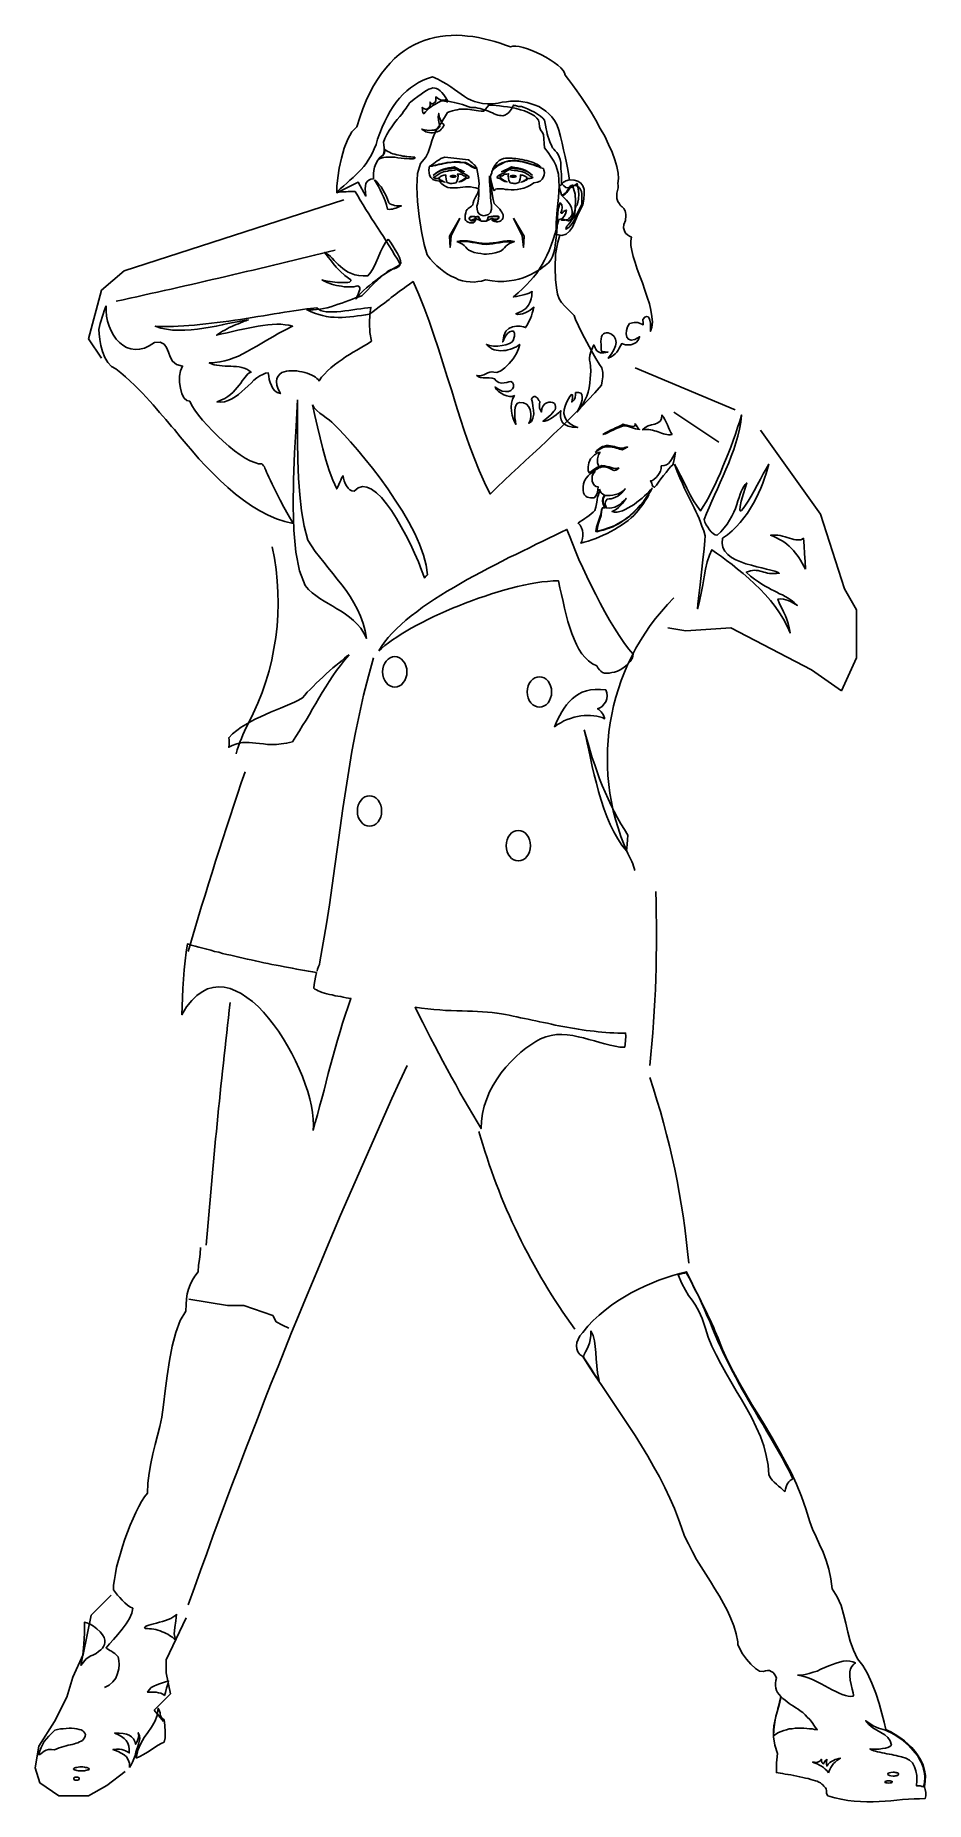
# Model space of a CAD drawing. Extents: x -23 to 67, y -119 to 59.
import ezdxf

# ---------------------------------------------------------------- set-up
doc = ezdxf.new("R2010")
doc.units = 0
doc.header["$LTSCALE"] = 25
doc.layers.get('0').update_dxf_attribs({"linetype": 'CONTINUOUS'})
for name, color, linetype in [('1', 7, 'CONTINUOUS'), ('3', 7, 'CONTINUOUS'), ('5', 7, 'CONTINUOUS'), ('6', 7, 'CONTINUOUS'), ('7', 7, 'CONTINUOUS')]:
    doc.layers.add(name, color=color, linetype=linetype)

msp = doc.modelspace()

# ---------------------------------------------------------------- linework, layer by layer
for p, q in [((8.61, 42.66), (-13.63, 35.47)), ((-13.63, 35.47), (-15.92, 33.51)), ((-15.92, 33.51), (-17.23, 28.61)), ((-17.23, 28.61), (-15.92, 26.65)), ((38.04, 25.67), (48.18, 21.42)), ((41.95, 21.19), (46.5, 18.16)), ((50.74, 19.37), (56.8, 10.89)), ((56.8, 10.89), (59.23, 3.32)), ((59.23, 3.32), (60.44, 1.2)), ((60.44, 1.2), (60.44, -3.04)), ((43.16, -0.92), (41.35, -0.62)), ((47.71, -0.62), (43.16, -0.92)), ((55.89, -4.86), (47.71, -0.62)), ((60.44, -3.04), (60.44, -3.65)), ((58.92, -6.98), (55.89, -4.86)), ((60.44, -3.65), (58.92, -6.98)), ((-7.09, -68.47), (-3.17, -69.13)), ((-3.17, -69.13), (-1.53, -69.13)), ((-1.53, -69.13), (1.41, -70.11)), ((1.41, -70.11), (1.74, -70.76)), ((1.74, -70.76), (2.39, -71.09)), ((2.39, -71.09), (3.05, -71.41)), ((-14.92, -98.39), (-16.95, -100.42)), ((-16.95, -100.42), (-17.75, -104.39)), ((-7.34, -100.68), (-9.37, -104.92)), ((-17.75, -104.39), (-18.81, -106.68)), ((-9.37, -104.92), (-9.37, -106.24)), ((-18.81, -106.68), (-19.42, -108.71)), ((-9.37, -106.24), (-8.92, -108.36)), ((-19.42, -108.71), (-20.66, -111.18)), ((-8.92, -108.36), (-10.6, -110.03)), ((-10.6, -110.03), (-9.63, -111.18)), ((-20.66, -111.18), (-22.25, -113.65)), ((-22.25, -113.65), (-22.6, -115.85)), ((-22.6, -115.85), (-22.16, -117.35)), ((-22.16, -117.35), (-20.22, -118.68)), ((-17.22, -118.68), (-15.37, -117.62)), ((-15.37, -117.62), (-13.51, -116.21)), ((-20.22, -118.68), (-17.22, -118.68))]:
    msp.add_line(p, q)
for centre, radius, start, end in [((-195.98, 862.51), 849.73, 282.33729, 283.86896), ((-24.43, 1.96), 26.38, 332.2825, 12.2665), ((58.32, -13.86), 23.08, 135.1692, 206.7432), ((12.95, -17.69), 15.85, 152.2825, 164.0956), ((386.35, -148), 409.86, 161.0881, 163.7535), ((34.75, -25.74), 3.32, 10.1432, 26.7432), ((-86.51, -31.7), 126.72, 354.0467, 2.0016), ((664.87, -116.86), 672.35, 173.30615, 175.40736), ((615.27, -320.16), 660.41, 155.36174, 160.46849), ((-38.45, -72.22), 82.25, 5.1483, 18.5469), ((83.09, -34.35), 63.21, 195.754, 216.0004)]:
    msp.add_arc(centre, radius, start, end)
at = {"layer": '1', "linetype": 'CONTINUOUS'}
for points in [[(22.22, 43.75), (22.27, 44.27), (22.22, 44.87), (22.1, 45.45), (22.03, 45.83), (21.94, 45.83), (21.8, 45.86), (21.67, 45.92), (21.52, 45.99), (21.37, 46.09), (21.22, 46.18), (21.05, 46.27), (20.9, 46.37), (20.6, 46.43), (20.3, 46.44), (20.02, 46.46), (19.72, 46.46), (19.46, 46.43), (19.2, 46.41), (18.94, 46.37), (18.69, 46.31), (18.47, 46.27), (18.26, 46.22), (18.06, 46.18), (17.87, 46.13), (17.68, 46.11), (17.53, 46.07), (17.38, 46.07), (17.27, 46.07), (17.21, 45.88), (17.19, 45.66), (17.21, 45.39), (17.27, 45.15), (17.4, 44.91), (17.61, 44.72), (17.89, 44.59), (18.26, 44.53), (18.47, 44.31), (18.67, 44.12), (18.9, 43.99), (19.12, 43.91), (19.37, 43.86), (19.61, 43.86), (19.86, 43.86), (20.1, 43.88), (20.36, 43.9), (20.62, 43.93), (20.89, 43.95), (21.15, 43.97), (21.41, 43.95), (21.69, 43.91), (21.95, 43.86), (22.22, 43.75)], [(23.79, 43.56), (23.73, 43.71), (23.66, 43.91), (23.58, 44.16), (23.51, 44.42), (23.45, 44.7), (23.43, 44.94), (23.45, 45.17), (23.55, 45.34), (23.56, 45.53), (23.68, 45.71), (23.85, 45.86), (24.05, 46.03), (24.28, 46.16), (24.52, 46.27), (24.73, 46.39), (24.91, 46.48), (25.18, 46.54), (25.44, 46.56), (25.68, 46.58), (25.93, 46.58), (26.17, 46.56), (26.41, 46.52), (26.66, 46.48), (26.9, 46.43), (27.12, 46.37), (27.37, 46.29), (27.59, 46.22), (27.84, 46.14), (28.06, 46.07), (28.3, 45.98), (28.53, 45.9), (28.77, 45.81), (28.83, 45.64), (28.87, 45.43), (28.85, 45.19), (28.77, 44.96), (28.64, 44.74), (28.45, 44.55), (28.17, 44.42), (27.8, 44.38), (27.46, 44.14), (27.14, 43.97), (26.81, 43.84), (26.47, 43.75), (26.13, 43.69), (25.81, 43.67), (25.51, 43.67), (25.21, 43.69), (24.93, 43.71), (24.69, 43.75), (24.44, 43.76), (24.26, 43.76), (24.07, 43.76), (23.94, 43.73), (23.85, 43.67), (23.79, 43.56)], [(23.32, 45.06), (23.51, 43.75), (23.62, 43.05), (23.71, 42.68), (23.81, 42.27), (23.96, 42.12), (24.11, 41.98), (24.24, 41.83), (24.37, 41.7), (24.48, 41.55), (24.58, 41.42), (24.65, 41.27), (24.71, 41.12), (24.71, 40.93), (24.67, 40.77), (24.6, 40.65), (24.52, 40.56), (24.41, 40.49), (24.29, 40.45), (24.16, 40.43), (24.01, 40.41), (23.86, 40.45), (23.77, 40.49), (23.68, 40.52), (23.56, 40.6), (23.71, 40.6), (23.83, 40.6), (23.9, 40.6), (23.96, 40.6), (24.09, 40.65), (24.18, 40.71), (24.24, 40.77), (24.28, 40.86), (24.28, 40.92), (24.2, 40.95), (24.11, 40.97), (23.96, 40.97), (23.79, 40.97), (23.6, 40.95), (23.41, 40.92), (23.23, 40.9), (23.17, 40.77), (23.13, 40.67), (23.08, 40.58), (23.02, 40.49), (22.89, 40.49), (22.78, 40.49), (22.65, 40.49), (22.52, 40.49), (22.42, 40.58), (22.35, 40.65), (22.29, 40.77), (22.22, 40.95), (22.1, 40.92), (22.01, 40.92), (21.92, 40.92), (21.8, 40.93), (21.71, 40.95), (21.6, 40.95), (21.49, 40.93), (21.37, 40.9), (21.3, 40.8), (21.28, 40.71), (21.34, 40.64), (21.41, 40.56), (21.5, 40.52), (21.64, 40.54), (21.77, 40.58), (21.94, 40.62), (21.84, 40.49), (21.77, 40.39), (21.67, 40.34), (21.56, 40.32), (21.34, 40.34), (21.15, 40.39), (21.02, 40.47), (20.94, 40.56), (20.87, 40.67), (20.85, 40.8), (20.85, 40.93), (20.87, 41.09), (20.92, 41.35), (20.98, 41.53), (21.05, 41.67), (21.15, 41.76), (21.26, 41.83), (21.37, 41.91), (21.5, 42), (21.64, 42.13), (21.67, 42.36), (21.75, 42.57), (21.84, 42.77), (21.94, 42.98), (22.05, 43.16), (22.14, 43.35), (22.22, 43.56), (22.25, 43.75), (22.25, 43.43), (22.25, 43.11), (22.22, 42.75), (22.14, 42.32), (22.05, 42), (22.07, 41.7), (22.16, 41.42), (22.29, 41.22), (22.4, 41.14), (22.52, 41.09), (22.63, 41.05), (22.76, 41.03), (22.89, 41.05), (23, 41.09), (23.11, 41.12), (23.23, 41.18), (23.43, 41.37), (23.53, 41.72), (23.53, 42.12), (23.45, 42.47), (23.41, 42.98), (23.38, 43.75), (23.34, 44.49), (23.32, 45.06)], [(30.1, 39), (30.07, 40.32), (30.16, 41.63), (30.29, 42.88), (30.37, 44.05), (30.4, 43.82), (30.48, 43.61), (30.55, 43.39), (30.59, 43.16), (30.82, 43.2), (30.98, 43.32), (31.12, 43.46), (31.25, 43.65), (31.34, 43.84), (31.45, 43.99), (31.57, 44.1), (31.72, 44.14), (32.16, 44.05), (32.39, 43.9), (32.54, 43.71), (32.63, 43.48), (32.67, 43.24), (32.67, 42.98), (32.67, 42.71), (32.65, 42.45), (32.65, 42.19), (32.48, 41.89), (32.33, 41.55), (32.16, 41.18), (32, 40.8), (31.81, 40.45), (31.58, 40.13), (31.34, 39.87), (31.04, 39.7), (31.08, 39.83), (31.15, 39.98), (31.28, 40.13), (31.43, 40.32), (31.58, 40.52), (31.73, 40.73), (31.87, 40.93), (31.94, 41.14), (32, 41.85), (32.03, 42.51), (31.98, 43.22), (31.72, 44.14), (31.62, 44.08), (31.51, 43.95), (31.4, 43.76), (31.27, 43.58), (31.13, 43.39), (30.97, 43.22), (30.8, 43.13), (30.61, 43.11), (30.74, 42.98), (30.91, 42.81), (31.1, 42.62), (31.28, 42.4), (31.47, 42.13), (31.6, 41.83), (31.68, 41.52), (31.68, 41.16), (31.58, 40.99), (31.47, 40.86), (31.36, 40.75), (31.23, 40.67), (31.08, 40.64), (30.93, 40.6), (30.76, 40.58), (30.59, 40.58), (30.72, 40.79), (30.87, 40.99), (31, 41.25), (31.1, 41.61), (30.98, 41.57), (30.89, 41.52), (30.82, 41.46), (30.76, 41.4), (30.7, 41.35), (30.65, 41.31), (30.59, 41.31), (30.52, 41.35), (30.65, 41.59), (30.68, 41.89), (30.63, 42.15), (30.46, 42.36), (30.27, 41.7), (30.2, 40.88), (30.18, 39.96), (30.1, 39)], [(20.32, 40.8), (19.46, 39), (19.33, 37.84), (19.27, 38.99), (20.32, 40.8)], [(25.74, 40.8), (26.62, 39), (26.75, 37.84), (26.83, 38.99), (25.74, 40.8)], [(20.02, 38.44), (20.34, 38.31), (20.59, 38.18), (20.77, 38.03), (20.92, 37.86), (21.07, 37.71), (21.24, 37.56), (21.47, 37.45), (21.77, 37.34), (22.14, 37.26), (22.46, 37.21), (22.74, 37.17), (23.02, 37.17), (23.28, 37.19), (23.58, 37.22), (23.9, 37.3), (24.28, 37.38), (24.5, 37.51), (24.69, 37.66), (24.84, 37.81), (24.99, 37.96), (25.16, 38.11), (25.34, 38.24), (25.57, 38.35), (25.85, 38.44), (25.48, 38.5), (25.12, 38.5), (24.74, 38.46), (24.39, 38.42), (24.03, 38.35), (23.68, 38.29), (23.32, 38.26), (22.97, 38.24), (22.59, 38.26), (22.23, 38.31), (21.86, 38.37), (21.49, 38.44), (21.11, 38.5), (20.74, 38.52), (20.38, 38.52), (20.02, 38.44)]]:
    msp.add_lwpolyline(points, dxfattribs=at)
at = {"layer": '3', "linetype": 'CONTINUOUS'}
for points in [[(13.09, 38.69), (13.32, 38.37), (13.56, 37.99), (13.8, 37.6), (14.03, 37.21), (14.22, 36.81), (14.33, 36.49), (14.35, 36.25), (14.27, 36.1), (14.08, 35.99), (13.86, 35.86), (13.62, 35.71), (13.35, 35.54), (13.07, 35.37), (12.77, 35.16), (12.45, 34.96), (12.14, 34.73), (11.82, 34.51), (11.5, 34.26), (11.18, 34), (10.88, 33.74), (10.58, 33.48), (10.3, 33.2), (10.06, 32.92), (9.83, 32.63), (9.91, 32.84), (10, 33.03), (10.09, 33.23), (10.15, 33.42), (10.21, 33.59), (10.21, 33.74), (10.15, 33.87), (10.02, 33.96), (9.83, 33.91), (9.62, 33.87), (9.38, 33.85), (9.14, 33.85), (8.89, 33.85), (8.63, 33.87), (8.37, 33.91), (8.11, 33.95), (7.84, 34), (7.58, 34.06), (7.34, 34.13), (7.11, 34.21), (6.91, 34.28), (6.72, 34.38), (6.55, 34.45), (6.4, 34.55), (6.57, 34.51), (6.76, 34.47), (6.96, 34.43), (7.21, 34.4), (7.45, 34.36), (7.69, 34.32), (7.94, 34.3), (8.2, 34.28), (8.43, 34.28), (8.65, 34.28), (8.84, 34.28), (9.01, 34.3), (9.16, 34.34), (9.25, 34.4), (9.31, 34.47), (9.31, 34.55), (8.71, 35.01), (8.22, 35.44), (7.83, 35.86), (7.51, 36.23), (7.23, 36.57), (7.02, 36.87), (6.81, 37.11), (6.65, 37.34), (6.85, 37.22), (7.04, 37.09), (7.24, 36.93), (7.43, 36.74), (7.62, 36.53), (7.83, 36.33), (8.03, 36.12), (8.26, 35.91), (8.5, 35.71), (8.76, 35.5), (9.04, 35.33), (9.38, 35.2), (9.72, 35.07), (10.11, 34.99), (10.54, 34.96), (11.03, 34.98), (11.33, 35.33), (11.59, 35.78), (11.84, 36.29), (12.08, 36.83), (12.3, 37.38), (12.55, 37.88), (12.81, 38.33), (13.09, 38.69)], [(-15.45, 31.94), (-15.54, 31.7), (-15.63, 31.42), (-15.75, 31.1), (-15.84, 30.78), (-15.95, 30.46), (-16.03, 30.14), (-16.12, 29.84), (-16.18, 29.56), (-16.16, 29.09), (-16.08, 28.53), (-15.97, 27.93), (-15.8, 27.31), (-15.58, 26.71), (-15.28, 26.21), (-14.9, 25.81), (-14.47, 25.57), (-13.97, 25.16), (-13.48, 24.75), (-13.01, 24.33), (-12.58, 23.92), (-12.17, 23.51), (-11.77, 23.1), (-11.4, 22.7), (-11.02, 22.31), (-10.69, 21.92), (-10.35, 21.52), (-10.03, 21.15), (-9.71, 20.79), (-9.41, 20.44), (-9.11, 20.08), (-8.83, 19.74), (-8.53, 19.42), (-7.97, 18.71), (-7.35, 17.98), (-6.71, 17.23), (-6.06, 16.48), (-5.37, 15.73), (-4.63, 14.98), (-3.9, 14.27), (-3.14, 13.58), (-2.35, 12.9), (-1.54, 12.29), (-0.74, 11.72), (0.09, 11.22), (0.93, 10.79), (1.77, 10.41), (2.62, 10.13), (3.48, 9.94), (2.97, 10.82), (2.54, 11.59), (2.17, 12.29), (1.85, 12.9), (1.59, 13.43), (1.36, 13.9), (1.17, 14.29), (1.02, 14.63), (0.89, 14.91), (0.78, 15.13), (0.71, 15.34), (0.61, 15.51), (0.56, 15.66), (0.48, 15.77), (0.41, 15.88), (0.31, 15.98), (-0.03, 15.98), (-0.42, 16.09), (-0.89, 16.28), (-1.37, 16.54), (-1.9, 16.89), (-2.46, 17.29), (-3.02, 17.74), (-3.59, 18.24), (-4.15, 18.75), (-4.69, 19.29), (-5.2, 19.84), (-5.68, 20.38), (-6.1, 20.9), (-6.47, 21.39), (-6.77, 21.86), (-6.98, 22.29), (-7.28, 22.35), (-7.56, 22.61), (-7.78, 23.04), (-7.93, 23.6), (-8.03, 24.2), (-8.03, 24.82), (-7.91, 25.38), (-7.71, 25.85), (-8.33, 26), (-8.72, 26.34), (-8.98, 26.79), (-9.15, 27.26), (-9.34, 27.71), (-9.58, 28.06), (-9.97, 28.27), (-10.56, 28.23), (-11.08, 27.89), (-11.57, 27.67), (-12.05, 27.54), (-12.52, 27.52), (-12.95, 27.58), (-13.37, 27.72), (-13.76, 27.95), (-14.1, 28.23), (-14.42, 28.57), (-14.7, 28.96), (-14.94, 29.41), (-15.15, 29.88), (-15.3, 30.37), (-15.39, 30.89), (-15.45, 31.42), (-15.45, 31.94)], [(5.88, 31.73), (5.56, 31.7), (5.22, 31.66), (4.85, 31.62), (4.43, 31.57), (4, 31.49), (3.55, 31.44), (3.09, 31.36), (2.6, 31.29), (2.07, 31.19), (1.55, 31.12), (1.01, 31.02), (0.46, 30.93), (-0.1, 30.85), (-0.68, 30.76), (-1.26, 30.67), (-1.84, 30.57), (-2.44, 30.48), (-3.02, 30.4), (-3.62, 30.33), (-4.2, 30.24), (-4.78, 30.18), (-5.37, 30.1), (-5.95, 30.05), (-6.51, 29.99), (-7.07, 29.94), (-7.6, 29.9), (-8.14, 29.88), (-8.64, 29.84), (-9.13, 29.84), (-9.6, 29.84), (-10.05, 29.86), (-10.48, 29.88), (-9.92, 29.69), (-9.34, 29.58), (-8.72, 29.49), (-8.1, 29.47), (-7.48, 29.47), (-6.85, 29.51), (-6.19, 29.58), (-5.55, 29.67), (-4.93, 29.77), (-4.3, 29.88), (-3.7, 30.01), (-3.12, 30.14), (-2.55, 30.25), (-2.01, 30.35), (-1.52, 30.44), (-1.06, 30.52), (-1.17, 30.48), (-1.32, 30.42), (-1.49, 30.37), (-1.67, 30.29), (-1.86, 30.22), (-2.07, 30.12), (-2.29, 30.05), (-2.52, 29.94), (-2.74, 29.84), (-2.99, 29.73), (-3.21, 29.62), (-3.45, 29.49), (-3.66, 29.37), (-3.88, 29.24), (-4.09, 29.09), (-4.28, 28.96), (-3.74, 29.09), (-3.19, 29.21), (-2.67, 29.34), (-2.12, 29.47), (-1.6, 29.58), (-1.07, 29.69), (-0.57, 29.79), (-0.06, 29.88), (0.42, 29.95), (0.91, 30.01), (1.36, 30.05), (1.81, 30.07), (2.24, 30.07), (2.65, 30.03), (3.05, 29.97), (3.42, 29.88), (2.69, 29.52), (2.02, 29.17), (1.4, 28.81), (0.82, 28.47), (0.29, 28.16), (-0.21, 27.86), (-0.7, 27.58), (-1.17, 27.31), (-1.62, 27.07), (-2.07, 26.86), (-2.52, 26.68), (-2.97, 26.51), (-3.44, 26.38), (-3.94, 26.26), (-4.45, 26.21), (-5.01, 26.17), (-4.77, 26.06), (-4.52, 25.98), (-4.26, 25.93), (-3.98, 25.89), (-3.7, 25.87), (-3.42, 25.85), (-3.12, 25.83), (-2.84, 25.83), (-2.55, 25.81), (-2.27, 25.8), (-1.99, 25.76), (-1.73, 25.7), (-1.47, 25.63), (-1.22, 25.53), (-1, 25.4), (-0.79, 25.23), (-0.96, 25.16), (-1.11, 25.05), (-1.24, 24.9), (-1.39, 24.73), (-1.52, 24.56), (-1.67, 24.35), (-1.82, 24.13), (-1.99, 23.9), (-2.18, 23.68), (-2.39, 23.45), (-2.61, 23.21), (-2.85, 22.98), (-3.14, 22.78), (-3.45, 22.57), (-3.83, 22.39), (-4.22, 22.22), (-3.83, 22.2), (-3.47, 22.24), (-3.1, 22.35), (-2.74, 22.54), (-2.4, 22.74), (-2.07, 22.98), (-1.73, 23.27), (-1.41, 23.55), (-1.09, 23.85), (-0.79, 24.13), (-0.49, 24.41), (-0.19, 24.65), (0.11, 24.86), (0.39, 25.01), (0.67, 25.12), (0.95, 25.16), (1.01, 24.82), (1.06, 24.48), (1.16, 24.17), (1.27, 23.87), (1.42, 23.58), (1.61, 23.36), (1.87, 23.17), (2.19, 23.06), (1.96, 23.51), (1.83, 23.92), (1.79, 24.28), (1.83, 24.58), (1.94, 24.82), (2.11, 25.03), (2.32, 25.18), (2.56, 25.27), (2.79, 25.33), (3.05, 25.36), (3.29, 25.38), (3.57, 25.36), (3.83, 25.35), (4.1, 25.31), (4.38, 25.25), (4.64, 25.2), (4.88, 25.12), (5.13, 25.03), (5.35, 24.93), (5.56, 24.82), (5.73, 24.71), (5.88, 24.6), (6.01, 24.48), (6.1, 24.35), (6.35, 24.71), (6.63, 25.03), (6.95, 25.36), (7.28, 25.66), (7.64, 25.96), (8.01, 26.24), (8.41, 26.51), (8.78, 26.77), (9.17, 27.01), (9.55, 27.24), (9.92, 27.46), (10.26, 27.67), (10.6, 27.86), (10.9, 28.04), (11.16, 28.21), (11.39, 28.38), (11.22, 29.24), (11.2, 30.2), (11.24, 31.08), (11.33, 31.77), (11.01, 31.73), (10.67, 31.7), (10.3, 31.64), (9.91, 31.59), (9.51, 31.53), (9.1, 31.47), (8.69, 31.42), (8.28, 31.36), (7.88, 31.34), (7.49, 31.32), (7.13, 31.32), (6.8, 31.34), (6.5, 31.38), (6.25, 31.47), (6.03, 31.59), (5.88, 31.73)], [(3.91, 22.44), (3.76, 19.78), (3.61, 17.06), (3.52, 14.35), (3.48, 11.7), (3.55, 9.25), (3.74, 7.04), (4.12, 5.15), (4.68, 3.67), (5.01, 3.27), (5.39, 2.94), (5.76, 2.64), (6.18, 2.35), (6.59, 2.07), (7.02, 1.83), (7.47, 1.59), (7.9, 1.32), (8.33, 1.06), (8.76, 0.78), (9.17, 0.48), (9.57, 0.14), (9.94, -0.23), (10.3, -0.66), (10.62, -1.15), (10.9, -1.69), (10.75, -0.91), (10.54, -0.16), (10.28, 0.57), (9.96, 1.25), (9.62, 1.9), (9.23, 2.54), (8.82, 3.16), (8.39, 3.74), (7.92, 4.32), (7.47, 4.88), (7.02, 5.45), (6.57, 6.01), (6.12, 6.57), (5.71, 7.11), (5.32, 7.68), (4.96, 8.26), (4.6, 9.68), (4.32, 11.2), (4.13, 12.83), (4.02, 14.53), (3.95, 16.35), (3.91, 18.26), (3.91, 20.31), (3.91, 22.44)], [(5.41, 21.92), (5.67, 20.85), (5.93, 19.72), (6.21, 18.6), (6.48, 17.48), (6.78, 16.37), (7.11, 15.3), (7.47, 14.33), (7.88, 13.43), (7.98, 13.65), (8.09, 13.88), (8.18, 14.1), (8.28, 14.31), (8.37, 14.5), (8.44, 14.63), (8.48, 14.72), (8.5, 14.76), (8.56, 14.5), (8.63, 14.23), (8.74, 13.97), (8.88, 13.73), (9.04, 13.52), (9.21, 13.35), (9.42, 13.24), (9.64, 13.2), (10.04, 13.54), (10.47, 13.67), (10.92, 13.62), (11.39, 13.41), (11.89, 13.04), (12.4, 12.55), (12.9, 11.93), (13.41, 11.24), (13.92, 10.45), (14.4, 9.61), (14.87, 8.74), (15.32, 7.84), (15.73, 6.95), (16.13, 6.06), (16.46, 5.22), (16.74, 4.43), (16.88, 4.6), (16.95, 4.66), (16.99, 4.68), (17.04, 4.75), (16.91, 5.73), (16.65, 6.74), (16.26, 7.83), (15.77, 8.93), (15.17, 10.06), (14.51, 11.18), (13.8, 12.3), (13.05, 13.43), (12.27, 14.5), (11.48, 15.53), (10.71, 16.48), (9.98, 17.38), (9.27, 18.19), (8.63, 18.9), (8.09, 19.48), (7.62, 19.95), (7.39, 20.16), (7.13, 20.38), (6.81, 20.61), (6.5, 20.85), (6.16, 21.09), (5.86, 21.35), (5.6, 21.64), (5.41, 21.92)], [(42.02, 15.92), (42.3, 15.19), (42.58, 14.55), (42.83, 13.97), (43.05, 13.47), (43.28, 13), (43.48, 12.59), (43.67, 12.19), (43.86, 11.84), (44.03, 11.5), (44.19, 11.16), (44.36, 10.81), (44.51, 10.45), (44.66, 10.07), (44.81, 9.66), (44.98, 9.19), (45.13, 8.69), (45.09, 8.22), (45.02, 7.36), (44.89, 6.25), (44.76, 5), (44.61, 3.74), (44.48, 2.64), (44.4, 1.77), (44.36, 1.31), (44.57, 2.09), (44.74, 2.9), (44.89, 3.72), (45.02, 4.55), (45.17, 5.33), (45.34, 6.06), (45.56, 6.72), (45.82, 7.28), (46.29, 6.95), (46.78, 6.59), (47.3, 6.2), (47.87, 5.78), (48.41, 5.33), (48.99, 4.87), (49.55, 4.38), (50.12, 3.85), (50.68, 3.31), (51.2, 2.75), (51.73, 2.15), (52.21, 1.55), (52.65, 0.91), (53.06, 0.26), (53.41, -0.44), (53.71, -1.13), (53.64, -0.62), (53.54, -0.19), (53.39, 0.22), (53.24, 0.59), (53.06, 0.99), (52.87, 1.38), (52.66, 1.81), (52.48, 2.3), (52.78, 2.32), (53.04, 2.28), (53.28, 2.22), (53.53, 2.15), (53.75, 2.04), (53.98, 1.92), (54.22, 1.79), (54.46, 1.66), (54.13, 1.94), (53.81, 2.17), (53.51, 2.37), (53.23, 2.56), (52.94, 2.71), (52.66, 2.84), (52.38, 2.99), (52.1, 3.12), (51.82, 3.25), (51.52, 3.42), (51.2, 3.59), (50.86, 3.8), (50.51, 4.02), (50.13, 4.3), (49.72, 4.62), (49.29, 5), (49.52, 5.09), (49.72, 5.15), (49.93, 5.18), (50.12, 5.2), (50.3, 5.18), (50.49, 5.17), (50.68, 5.13), (50.86, 5.07), (51.05, 5.03), (51.24, 4.98), (51.45, 4.92), (51.65, 4.88), (51.88, 4.87), (52.1, 4.87), (52.36, 4.87), (52.63, 4.9), (52.44, 5.02), (52.16, 5.13), (51.78, 5.22), (51.33, 5.33), (50.85, 5.45), (50.34, 5.56), (49.8, 5.71), (49.25, 5.86), (48.73, 6.05), (48.24, 6.25), (47.79, 6.51), (47.42, 6.8), (47.12, 7.13), (46.93, 7.51), (46.84, 7.96), (46.89, 8.44), (47.38, 8.8), (47.85, 9.19), (48.28, 9.61), (48.67, 10.04), (49.05, 10.51), (49.4, 10.97), (49.72, 11.48), (50.02, 11.99), (50.28, 12.49), (50.53, 13), (50.75, 13.5), (50.96, 14.01), (51.13, 14.52), (51.3, 15), (51.45, 15.47), (51.56, 15.92), (51.31, 15.47), (51.01, 14.96), (50.71, 14.4), (50.4, 13.82), (50.08, 13.24), (49.78, 12.7), (49.48, 12.19), (49.22, 11.78), (48.99, 11.46), (48.8, 11.26), (48.69, 11.2), (48.64, 11.33), (48.67, 11.65), (48.78, 12.19), (49.01, 12.98), (49.33, 14.03), (49.16, 13.88), (49.03, 13.67), (48.9, 13.45), (48.78, 13.18), (48.67, 12.89), (48.56, 12.55), (48.45, 12.21), (48.32, 11.84), (48.19, 11.46), (48.02, 11.07), (47.83, 10.67), (47.6, 10.26), (47.36, 9.87), (47.06, 9.49), (46.72, 9.1), (46.33, 8.74), (46.14, 8.78), (45.96, 8.89), (45.75, 9.08), (45.56, 9.29), (45.39, 9.55), (45.24, 9.81), (45.11, 10.07), (45.02, 10.34), (45.26, 10.96), (45.52, 11.56), (45.79, 12.19), (46.07, 12.81), (46.37, 13.45), (46.65, 14.08), (46.95, 14.74), (47.23, 15.4), (47.51, 16.05), (47.77, 16.73), (48.02, 17.4), (48.24, 18.08), (48.43, 18.77), (48.6, 19.46), (48.73, 20.17), (48.82, 20.89), (48.62, 20.27), (48.41, 19.63), (48.19, 18.97), (47.96, 18.32), (47.72, 17.66), (47.45, 16.99), (47.19, 16.33), (46.93, 15.68), (46.67, 15.04), (46.39, 14.4), (46.11, 13.8), (45.82, 13.22), (45.52, 12.66), (45.24, 12.14), (44.94, 11.65), (44.66, 11.2), (44.31, 11.67), (43.95, 12.21), (43.61, 12.83), (43.28, 13.49), (42.96, 14.14), (42.64, 14.8), (42.32, 15.4), (42.02, 15.92)], [(12.12, -2.95), (12.42, -2.69), (12.73, -2.4), (13.11, -2.12), (13.52, -1.84), (13.95, -1.54), (14.4, -1.24), (14.89, -0.96), (15.41, -0.66), (15.96, -0.36), (16.52, -0.06), (17.08, 0.22), (17.68, 0.52), (18.3, 0.8), (18.92, 1.08), (19.57, 1.36), (20.21, 1.62), (20.87, 1.89), (21.52, 2.13), (22.2, 2.37), (22.87, 2.6), (23.53, 2.82), (24.2, 3.03), (24.86, 3.22), (25.51, 3.39), (26.15, 3.55), (26.79, 3.7), (27.42, 3.82), (28.02, 3.93), (28.62, 4.02), (29.2, 4.08), (29.75, 4.13), (30.29, 4.15), (30.44, 3.44), (30.61, 2.75), (30.76, 2.06), (30.91, 1.36), (31.08, 0.69), (31.25, 0.03), (31.43, -0.59), (31.64, -1.19), (31.87, -1.77), (32.11, -2.29), (32.37, -2.78), (32.65, -3.23), (32.99, -3.62), (33.35, -3.96), (33.74, -4.24), (34.17, -4.45), (34.28, -4.67), (34.43, -4.86), (34.58, -5.01), (34.75, -5.12), (34.94, -5.2), (35.16, -5.21), (35.43, -5.2), (35.71, -5.14), (35.95, -5.1), (36.25, -4.99), (36.59, -4.82), (36.94, -4.6), (37.28, -4.33), (37.56, -4.02), (37.77, -3.66), (37.84, -3.27), (37.37, -2.72), (36.91, -2.09), (36.44, -1.39), (35.95, -0.64), (35.46, 0.16), (34.99, 1.01), (34.53, 1.87), (34.06, 2.77), (33.61, 3.67), (33.18, 4.57), (32.76, 5.45), (32.37, 6.31), (32.01, 7.13), (31.7, 7.92), (31.4, 8.67), (31.15, 9.34), (30.57, 9.06), (29.95, 8.76), (29.34, 8.44), (28.7, 8.14), (28.04, 7.83), (27.37, 7.49), (26.67, 7.15), (26, 6.81), (25.29, 6.48), (24.6, 6.12), (23.88, 5.77), (23.17, 5.39), (22.48, 5.03), (21.77, 4.64), (21.07, 4.27), (20.38, 3.87), (19.71, 3.48), (19.03, 3.09), (18.39, 2.69), (17.76, 2.28), (17.14, 1.87), (16.54, 1.46), (15.96, 1.02), (15.4, 0.59), (14.87, 0.16), (14.38, -0.27), (13.92, -0.7), (13.48, -1.15), (13.09, -1.6), (12.72, -2.05), (12.4, -2.5), (12.12, -2.95)], [(55.27, 5.32), (55.1, 5.63), (54.95, 5.93), (54.78, 6.22), (54.61, 6.48), (54.42, 6.74), (54.24, 6.98), (54.05, 7.21), (53.84, 7.43), (53.64, 7.64), (53.39, 7.83), (53.17, 8.01), (52.91, 8.18), (52.65, 8.33), (52.36, 8.48), (52.06, 8.61), (51.75, 8.74), (51.99, 8.76), (52.23, 8.76), (52.48, 8.74), (52.72, 8.71), (52.96, 8.65), (53.21, 8.59), (53.43, 8.52), (53.66, 8.46), (53.88, 8.39), (54.09, 8.33), (54.29, 8.29), (54.48, 8.28), (54.65, 8.28), (54.8, 8.29), (54.93, 8.35), (55.06, 8.44), (55.14, 7.66), (55.19, 6.87), (55.23, 6.08), (55.27, 5.32)], [(9.12, -3.34), (8.91, -3.49), (8.67, -3.68), (8.41, -3.9), (8.11, -4.15), (7.79, -4.41), (7.47, -4.67), (7.13, -4.97), (6.8, -5.27), (6.46, -5.59), (6.12, -5.91), (5.8, -6.21), (5.48, -6.53), (5.18, -6.85), (4.9, -7.13), (4.64, -7.43), (4.42, -7.69), (4.02, -7.91), (3.59, -8.12), (3.14, -8.33), (2.67, -8.53), (2.2, -8.74), (1.7, -8.94), (1.19, -9.15), (0.69, -9.36), (0.18, -9.6), (-0.31, -9.82), (-0.81, -10.09), (-1.3, -10.37), (-1.77, -10.67), (-2.22, -10.99), (-2.65, -11.34), (-3.04, -11.72), (-3, -11.92), (-2.99, -12.15), (-2.99, -12.39), (-3.04, -12.69), (-2.69, -12.5), (-2.33, -12.37), (-1.99, -12.28), (-1.66, -12.22), (-1.32, -12.2), (-0.98, -12.22), (-0.64, -12.24), (-0.29, -12.28), (0.07, -12.32), (0.46, -12.35), (0.87, -12.39), (1.31, -12.41), (1.77, -12.39), (2.26, -12.35), (2.8, -12.28), (3.39, -12.15), (3.74, -11.6), (4.1, -11.04), (4.43, -10.5), (4.77, -9.94), (5.11, -9.37), (5.43, -8.81), (5.75, -8.27), (6.08, -7.71), (6.42, -7.15), (6.76, -6.58), (7.11, -6.04), (7.49, -5.48), (7.86, -4.93), (8.26, -4.41), (8.67, -3.87), (9.12, -3.34)], [(35.09, -6.88), (34.54, -6.83), (34.02, -6.83), (33.55, -6.88), (33.12, -6.98), (32.71, -7.13), (32.33, -7.31), (32, -7.54), (31.68, -7.8), (31.38, -8.1), (31.12, -8.4), (30.87, -8.74), (30.65, -9.09), (30.44, -9.47), (30.23, -9.84), (30.07, -10.22), (29.9, -10.61), (30.2, -10.39), (30.52, -10.2), (30.85, -10.03), (31.19, -9.88), (31.53, -9.77), (31.87, -9.66), (32.22, -9.58), (32.56, -9.52), (32.9, -9.49), (33.23, -9.47), (33.55, -9.47), (33.87, -9.51), (34.17, -9.54), (34.45, -9.62), (34.71, -9.69), (34.96, -9.81), (34.94, -9.67), (34.88, -9.54), (34.81, -9.39), (34.71, -9.24), (34.6, -9.11), (34.49, -8.98), (34.38, -8.87), (34.26, -8.79), (34.49, -8.7), (34.71, -8.55), (34.9, -8.33), (35.07, -8.08), (35.18, -7.8), (35.22, -7.5), (35.2, -7.18), (35.09, -6.88)], [(32.91, -10.91), (33.1, -11.62), (33.29, -12.32), (33.5, -13.03), (33.72, -13.74), (33.96, -14.45), (34.21, -15.16), (34.45, -15.86), (34.73, -16.55), (35.01, -17.23), (35.31, -17.9), (35.61, -18.56), (35.93, -19.19), (36.27, -19.81), (36.61, -20.43), (36.96, -21.01), (37.32, -21.57), (37.28, -22.04), (37.26, -22.49), (37.22, -22.88), (37.17, -23.17), (36.7, -22.58), (36.29, -21.95), (35.89, -21.25), (35.54, -20.5), (35.2, -19.7), (34.9, -18.87), (34.62, -18.03), (34.36, -17.17), (34.13, -16.31), (33.91, -15.46), (33.72, -14.62), (33.53, -13.8), (33.36, -12.99), (33.2, -12.24), (33.05, -11.55), (32.91, -10.91)]]:
    msp.add_lwpolyline(points, dxfattribs=at)
at = {"layer": '5', "linetype": 'CONTINUOUS'}
for points in [[(5.48, -51.44), (5.52, -50.88), (5.5, -50.28), (5.43, -49.62), (5.32, -48.95), (5.15, -48.24), (4.94, -47.49), (4.68, -46.74), (4.4, -45.95), (4.08, -45.18), (3.7, -44.39), (3.33, -43.63), (2.9, -42.86), (2.47, -42.13), (1.98, -41.4), (1.49, -40.72), (0.99, -40.07), (0.46, -39.47), (-0.08, -38.9), (-0.64, -38.4), (-1.21, -37.97), (-1.77, -37.59), (-2.35, -37.29), (-2.91, -37.07), (-3.49, -36.94), (-4.07, -36.9), (-4.63, -36.96), (-5.2, -37.12), (-5.74, -37.41), (-6.28, -37.78), (-6.79, -38.3), (-7.3, -38.94), (-7.78, -39.73), (-7.76, -38.89), (-7.73, -37.99), (-7.67, -37.07), (-7.61, -36.13), (-7.54, -35.19), (-7.46, -34.28), (-7.35, -33.4), (-7.22, -32.57), (-6.85, -32.68), (-6.45, -32.8), (-6.06, -32.89), (-5.66, -33), (-5.27, -33.11), (-4.86, -33.21), (-4.47, -33.32), (-4.05, -33.41), (-3.66, -33.53), (-3.25, -33.62), (-2.84, -33.71), (-2.42, -33.81), (-2.01, -33.9), (-1.58, -34.01), (-1.17, -34.09), (-0.76, -34.18), (-0.34, -34.28), (0.09, -34.37), (0.5, -34.46), (0.91, -34.54), (1.32, -34.63), (1.75, -34.71), (2.17, -34.78), (2.58, -34.88), (2.99, -34.95), (3.4, -35.03), (3.82, -35.1), (4.21, -35.18), (4.62, -35.25), (5.01, -35.32), (5.43, -35.38), (5.82, -35.46), (5.73, -35.91), (5.65, -36.3), (5.6, -36.67), (5.56, -37.05), (5.67, -37.14), (5.82, -37.22), (5.99, -37.31), (6.18, -37.39), (6.4, -37.46), (6.65, -37.54), (6.89, -37.61), (7.15, -37.67), (7.43, -37.72), (7.71, -37.8), (7.99, -37.85), (8.28, -37.89), (8.54, -37.95), (8.82, -38), (9.06, -38.04), (9.31, -38.08), (9.02, -38.9), (8.74, -39.75), (8.46, -40.59), (8.22, -41.43), (7.96, -42.28), (7.71, -43.12), (7.49, -43.98), (7.26, -44.82), (7.02, -45.67), (6.81, -46.51), (6.59, -47.35), (6.36, -48.18), (6.14, -49), (5.93, -49.83), (5.71, -50.63), (5.48, -51.44)], [(37, -43.01), (36.51, -42.99), (36.02, -42.91), (35.52, -42.8), (34.99, -42.67), (34.47, -42.52), (33.93, -42.37), (33.38, -42.22), (32.84, -42.07), (32.3, -41.94), (31.75, -41.83), (31.19, -41.75), (30.65, -41.71), (30.1, -41.73), (29.56, -41.81), (29.02, -41.94), (28.49, -42.16), (28, -42.43), (27.52, -42.75), (27.01, -43.1), (26.49, -43.51), (25.98, -43.98), (25.48, -44.47), (24.99, -45.01), (24.52, -45.59), (24.09, -46.21), (23.7, -46.85), (23.34, -47.52), (23.04, -48.24), (22.8, -48.95), (22.61, -49.7), (22.5, -50.47), (22.48, -51.23), (22.07, -50.54), (21.64, -49.81), (21.2, -49.08), (20.77, -48.33), (20.34, -47.58), (19.91, -46.79), (19.48, -46.02), (19.05, -45.24), (18.62, -44.43), (18.21, -43.64), (17.78, -42.86), (17.36, -42.05), (16.97, -41.26), (16.58, -40.5), (16.18, -39.73), (15.81, -38.96), (16.46, -39.05), (17.08, -39.13), (17.7, -39.19), (18.3, -39.24), (18.88, -39.28), (19.46, -39.3), (20.02, -39.32), (20.57, -39.33), (21.09, -39.35), (21.62, -39.37), (22.12, -39.39), (22.63, -39.43), (23.11, -39.47), (23.6, -39.5), (24.07, -39.56), (24.54, -39.64), (24.93, -39.71), (25.31, -39.78), (25.7, -39.86), (26.08, -39.93), (26.47, -40.03), (26.86, -40.1), (27.24, -40.18), (27.63, -40.27), (28.02, -40.35), (28.4, -40.44), (28.79, -40.52), (29.19, -40.59), (29.58, -40.68), (29.95, -40.76), (30.35, -40.83), (30.74, -40.91), (31.13, -40.98), (31.53, -41.06), (31.92, -41.11), (32.31, -41.19), (32.71, -41.25), (33.1, -41.3), (33.5, -41.36), (33.91, -41.4), (34.3, -41.45), (34.69, -41.49), (35.09, -41.51), (35.48, -41.55), (35.89, -41.56), (36.29, -41.58), (36.7, -41.58), (37.09, -41.58), (37.11, -41.9), (37.09, -42.31), (37.05, -42.71), (37, -43.01)]]:
    msp.add_lwpolyline(points, dxfattribs=at)
at = {"layer": '6', "linetype": 'CONTINUOUS'}
for points in [[(19.12, 52.53), (19.03, 52.57), (18.92, 52.61), (18.81, 52.63), (18.69, 52.65), (18.56, 52.65), (18.41, 52.63), (18.28, 52.57), (18.15, 52.5), (17.96, 52.4), (17.79, 52.29), (17.61, 52.18), (17.42, 52.05), (17.21, 51.9), (17.03, 51.73), (16.86, 51.54), (16.67, 51.35), (16.58, 51.47), (16.56, 51.62), (16.56, 51.8), (16.52, 51.99), (16.63, 51.9), (16.74, 51.84), (16.86, 51.8), (17.01, 51.8), (17.23, 51.99), (17.33, 52.18), (17.33, 52.37), (17.31, 52.53), (17.36, 52.44), (17.44, 52.37), (17.53, 52.35), (17.64, 52.4), (17.83, 52.51), (17.91, 52.68), (17.91, 52.87), (17.89, 53.06), (18.02, 52.95), (18.17, 52.85), (18.3, 52.78), (18.45, 52.74), (18.6, 52.72), (18.73, 52.72), (18.86, 52.76), (18.97, 52.81), (19.01, 52.76), (19.05, 52.68), (19.09, 52.61), (19.12, 52.53)], [(17.72, 49.44), (17.55, 49.42), (17.38, 49.42), (17.21, 49.44), (17.04, 49.48), (16.89, 49.54), (16.74, 49.61), (16.6, 49.69), (16.48, 49.8), (16.73, 49.74), (16.99, 49.69), (17.25, 49.67), (17.49, 49.69), (17.74, 49.7), (17.96, 49.78), (18.15, 49.87), (18.3, 50.02), (18.22, 50.36), (18.17, 50.7), (18.15, 51.05), (18.19, 51.39), (18.24, 51.03), (18.36, 50.73), (18.52, 50.45), (18.73, 50.23), (18.64, 50.04), (18.54, 49.89), (18.43, 49.78), (18.32, 49.67), (18.19, 49.59), (18.04, 49.54), (17.89, 49.48), (17.72, 49.44)], [(12.72, 47.76), (12.87, 47.64), (13.03, 47.55), (13.2, 47.46), (13.37, 47.38), (13.56, 47.31), (13.75, 47.25), (13.95, 47.19), (14.14, 47.16), (14.35, 47.12), (14.55, 47.08), (14.76, 47.06), (14.96, 47.02), (15.17, 47.01), (15.38, 46.99), (15.58, 46.97), (15.77, 46.95), (15.79, 46.86), (15.73, 46.82), (15.62, 46.78), (15.45, 46.78), (15.23, 46.78), (14.96, 46.82), (14.68, 46.84), (14.38, 46.87), (14.07, 46.91), (13.75, 46.95), (13.43, 46.97), (13.13, 46.97), (12.85, 46.97), (12.59, 46.93), (12.36, 46.87), (12.19, 46.78), (12.32, 46.93), (12.44, 47.04), (12.53, 47.14), (12.62, 47.23), (12.68, 47.32), (12.72, 47.44), (12.73, 47.57), (12.72, 47.76)], [(11.69, 44.68), (11.89, 44.35), (12.1, 43.99), (12.28, 43.65), (12.45, 43.3), (12.62, 42.94), (12.77, 42.55), (12.9, 42.13), (13.02, 41.7), (13.18, 41.68), (13.35, 41.7), (13.52, 41.72), (13.69, 41.76), (13.86, 41.82), (14.03, 41.89), (14.22, 41.97), (14.42, 42.04), (14.23, 42.04), (14.05, 42.04), (13.88, 42.06), (13.71, 42.08), (13.56, 42.13), (13.41, 42.19), (13.26, 42.25), (13.13, 42.34), (13, 42.71), (12.87, 43.05), (12.7, 43.37), (12.55, 43.67), (12.36, 43.95), (12.15, 44.21), (11.93, 44.46), (11.69, 44.68)], [(34.79, 18.92), (35.05, 19.01), (35.31, 19.12), (35.57, 19.26), (35.82, 19.37), (36.08, 19.5), (36.34, 19.61), (36.59, 19.71), (36.85, 19.8), (37.04, 19.8), (37.24, 19.76), (37.47, 19.71), (37.67, 19.65), (37.88, 19.57), (38.1, 19.5), (38.31, 19.46), (38.5, 19.44), (38.35, 19.57), (38.25, 19.71), (38.16, 19.86), (38.05, 20.02), (38.05, 19.87), (37.97, 19.78), (37.84, 19.74), (37.66, 19.76), (37.45, 19.8), (37.22, 19.86), (37.02, 19.91), (36.85, 19.97), (36.59, 19.84), (36.32, 19.72), (36.06, 19.61), (35.82, 19.48), (35.56, 19.37), (35.31, 19.22), (35.05, 19.09), (34.79, 18.92)], [(41.8, 18.92), (41.65, 19.14), (41.51, 19.39), (41.42, 19.65), (41.31, 19.91), (41.2, 20.17), (41.06, 20.44), (40.93, 20.68), (40.75, 20.89), (40.73, 20.51), (40.58, 20.27), (40.33, 20.1), (40.03, 19.99), (39.7, 19.91), (39.36, 19.8), (39.06, 19.65), (38.8, 19.41), (39, 19.44), (39.21, 19.44), (39.42, 19.42), (39.62, 19.41), (39.81, 19.37), (40, 19.31), (40.18, 19.26), (40.37, 19.2), (40.56, 19.12), (40.73, 19.07), (40.92, 19.01), (41.08, 18.96), (41.27, 18.92), (41.44, 18.9), (41.63, 18.9), (41.8, 18.92)], [(34.51, 17.16), (34.34, 16.88), (34.23, 16.48), (34.23, 16.07), (34.38, 15.68), (34.28, 15.64), (34.17, 15.58), (34.04, 15.49), (33.89, 15.38), (33.74, 15.28), (33.61, 15.19), (33.48, 15.1), (33.4, 15.06), (33.31, 15.3), (33.29, 15.66), (33.36, 16.07), (33.53, 16.46), (33.68, 16.61), (33.81, 16.75), (33.93, 16.86), (34.06, 16.95), (34.17, 17.03), (34.28, 17.08), (34.39, 17.12), (34.51, 17.16)], [(34.02, 17.1), (34.15, 17.21), (34.3, 17.33), (34.47, 17.44), (34.62, 17.53), (34.77, 17.61), (34.94, 17.66), (35.09, 17.68), (35.22, 17.68), (35.48, 17.68), (35.72, 17.66), (35.95, 17.61), (36.16, 17.55), (36.32, 17.5), (36.47, 17.44), (36.62, 17.4), (36.74, 17.38), (36.94, 17.48), (37.07, 17.55), (37.17, 17.61), (37.28, 17.66), (37.21, 17.66), (37.15, 17.64), (37.07, 17.63), (37.02, 17.61), (36.94, 17.57), (36.87, 17.55), (36.76, 17.55), (36.61, 17.55), (36.46, 17.57), (36.29, 17.61), (36.12, 17.64), (35.95, 17.7), (35.76, 17.74), (35.57, 17.78), (35.37, 17.81), (35.16, 17.81), (34.96, 17.76), (34.75, 17.7), (34.58, 17.61), (34.43, 17.51), (34.3, 17.42), (34.19, 17.31), (34.1, 17.19), (34.02, 17.1)], [(40.69, 15.75), (40.67, 15.49), (40.6, 15.23), (40.48, 14.98), (40.33, 14.78), (40.17, 14.57), (39.98, 14.42), (39.79, 14.29), (39.6, 14.23), (39.73, 14.01), (39.77, 13.84), (39.85, 13.69), (40.02, 13.6), (40.2, 13.82), (40.41, 14.12), (40.65, 14.44), (40.92, 14.78), (41.18, 15.1), (41.44, 15.41), (41.66, 15.68), (41.87, 15.86), (41.93, 16.11), (42, 16.41), (42.08, 16.75), (42.13, 17.14), (42, 16.88), (41.85, 16.63), (41.72, 16.41), (41.59, 16.2), (41.42, 16.01), (41.21, 15.88), (40.97, 15.79), (40.69, 15.75)], [(34, 15.21), (33.83, 15), (33.72, 14.76), (33.7, 14.48), (33.72, 14.22), (33.81, 13.97), (33.93, 13.78), (34.1, 13.67), (34.3, 13.65), (34.28, 13.37), (34.23, 13.05), (34.1, 12.75), (33.91, 12.53), (33.74, 12.53), (33.55, 12.53), (33.38, 12.55), (33.21, 12.6), (33.06, 12.7), (32.93, 12.83), (32.84, 13.04), (32.78, 13.3), (32.78, 13.63), (32.84, 13.95), (32.93, 14.25), (33.1, 14.53), (33.29, 14.76), (33.51, 14.96), (33.76, 15.11), (34, 15.21)], [(33.48, 14.96), (33.63, 15.08), (33.78, 15.19), (33.94, 15.3), (34.1, 15.4), (34.24, 15.47), (34.39, 15.55), (34.54, 15.6), (34.68, 15.66), (34.88, 15.66), (35.07, 15.62), (35.24, 15.58), (35.41, 15.53), (35.56, 15.45), (35.69, 15.4), (35.82, 15.34), (35.93, 15.28), (36.1, 15.34), (36.23, 15.4), (36.32, 15.47), (36.4, 15.55), (36.21, 15.49), (36.02, 15.49), (35.82, 15.53), (35.61, 15.58), (35.41, 15.66), (35.18, 15.71), (34.94, 15.77), (34.69, 15.79), (34.54, 15.73), (34.39, 15.66), (34.23, 15.56), (34.06, 15.47), (33.91, 15.36), (33.74, 15.23), (33.61, 15.1), (33.48, 14.96)], [(34.99, 12.77), (35.26, 12.75), (35.52, 12.75), (35.78, 12.79), (36.06, 12.85), (36.32, 12.94), (36.59, 13.07), (36.83, 13.22), (37.05, 13.43), (36.89, 13.22), (36.7, 13.02), (36.51, 12.85), (36.29, 12.7), (36.06, 12.59), (35.84, 12.49), (35.61, 12.44), (35.41, 12.42), (35.22, 12.38), (35.11, 12.27), (35.05, 12.14), (35.03, 11.99), (35.03, 11.84), (35.07, 11.69), (35.11, 11.57), (35.14, 11.5), (35.43, 11.48), (35.71, 11.52), (35.99, 11.59), (36.25, 11.72), (36.49, 11.87), (36.72, 12.06), (36.94, 12.27), (37.13, 12.47), (37.05, 12.34), (36.92, 12.15), (36.76, 11.97), (36.57, 11.76), (36.36, 11.56), (36.16, 11.39), (35.93, 11.24), (35.72, 11.14), (35.97, 11.09), (36.23, 11.09), (36.49, 11.14), (36.77, 11.22), (37.05, 11.35), (37.36, 11.5), (37.66, 11.67), (37.94, 11.87), (38.22, 12.08), (38.5, 12.29), (38.76, 12.51), (39, 12.74), (39.23, 12.94), (39.43, 13.15), (39.62, 13.32), (39.77, 13.49), (39.64, 13.24), (39.43, 12.94), (39.17, 12.57), (38.89, 12.17), (38.57, 11.78), (38.22, 11.39), (37.88, 11.01), (37.52, 10.69), (37.28, 10.51), (37.04, 10.34), (36.81, 10.19), (36.59, 10.04), (36.38, 9.91), (36.17, 9.79), (35.97, 9.7), (35.78, 9.61), (35.59, 9.53), (35.41, 9.46), (35.2, 9.38), (35.01, 9.33), (34.81, 9.27), (34.6, 9.21), (34.39, 9.16), (34.17, 9.1), (34.23, 9.53), (34.34, 9.96), (34.47, 10.37), (34.6, 10.75), (34.66, 11.14), (34.73, 11.4), (34.83, 11.52), (34.99, 11.5), (34.88, 11.72), (34.81, 12.06), (34.81, 12.44), (34.99, 12.77)]]:
    msp.add_lwpolyline(points, dxfattribs=at)
at = {"layer": '7', "linetype": 'CONTINUOUS'}
for points in [[(30.63, 44.27), (30.61, 44.29), (30.61, 44.72), (30.59, 45.23), (30.55, 45.79), (30.53, 46.43), (30.48, 46.74), (30.38, 47.01), (30.27, 47.23), (30.12, 47.44), (29.97, 47.61), (29.82, 47.76), (29.71, 47.92), (29.62, 48.09), (29.43, 48.5), (29.32, 48.82), (29.22, 49.09), (29.17, 49.31), (29.11, 49.55), (29.05, 49.84), (29, 50.21), (28.9, 50.7), (28.72, 50.9), (28.47, 51.11), (28.17, 51.32), (27.86, 51.5), (27.5, 51.69), (27.16, 51.84), (26.84, 51.97), (26.56, 52.07), (26.45, 52.07), (26.36, 52.07), (26.24, 52.08), (26.15, 52.12), (26.04, 52.14), (25.94, 52.18), (25.85, 52.2), (25.76, 52.23), (25.68, 52.1), (25.61, 51.95), (25.61, 51.95), (25.51, 51.78), (25.4, 51.63), (25.27, 51.48), (25.1, 51.33), (24.89, 51.22), (24.67, 51.15), (24.5, 51.17), (24.33, 51.18), (24.16, 51.22), (23.98, 51.28), (23.81, 51.35), (23.62, 51.43), (23.41, 51.5), (23.23, 51.6), (23.02, 51.67), (22.85, 51.73), (22.8, 51.75), (22.59, 51.82), (22.37, 51.88), (22.14, 51.93), (21.92, 51.97), (21.67, 51.99), (21.43, 51.99), (21.13, 52.08), (20.85, 52.18), (20.59, 52.27), (20.32, 52.35), (20.04, 52.42), (19.76, 52.5), (19.44, 52.55), (19.11, 52.61), (18.9, 52.95), (18.69, 53.25), (18.52, 53.49), (18.34, 53.68), (18.17, 53.81), (17.98, 53.9), (17.81, 53.94), (17.61, 53.96), (17.42, 53.9), (17.19, 53.83), (16.95, 53.7), (16.69, 53.55), (16.41, 53.34), (16.07, 53.1), (15.71, 52.83), (15.32, 52.53), (15.25, 52.44), (15.17, 52.33), (15.1, 52.21), (15, 52.08), (14.89, 51.93), (14.76, 51.76), (14.63, 51.58), (14.48, 51.35), (14.25, 51.09), (13.99, 50.77), (13.71, 50.42), (13.45, 50.04), (13.18, 49.65), (12.94, 49.25), (12.75, 48.86), (12.62, 48.49), (12.64, 48.21), (12.68, 47.91), (12.68, 47.61), (12.62, 47.27), (12.28, 46.97), (12.02, 46.65), (11.84, 46.29), (11.7, 45.96), (11.63, 45.62), (11.59, 45.3), (11.59, 45.02), (11.61, 44.78), (11.33, 44.74), (11.11, 44.65), (10.94, 44.49), (10.82, 44.31), (10.77, 44.06), (10.75, 43.76), (10.77, 43.43), (10.82, 43.03), (10.06, 44.42), (7.88, 43.37), (7.9, 44.03), (7.98, 44.87), (8.13, 45.84), (8.35, 46.87), (8.63, 47.87), (8.99, 48.79), (9.42, 49.54), (9.92, 50.04), (10.22, 50.98), (10.52, 51.86), (10.86, 52.68), (11.22, 53.45), (11.59, 54.16), (11.99, 54.82), (12.4, 55.42), (12.83, 55.96), (13.28, 56.47), (13.73, 56.94), (14.2, 57.35), (14.68, 57.7), (15.19, 58.04), (15.7, 58.32), (16.2, 58.57), (16.73, 58.77), (17.25, 58.92), (17.79, 59.07), (18.34, 59.17), (18.88, 59.22), (19.44, 59.26), (19.99, 59.28), (20.55, 59.26), (21.11, 59.2), (21.65, 59.15), (22.22, 59.05), (22.76, 58.94), (23.32, 58.79), (23.86, 58.64), (24.41, 58.47), (24.93, 58.3), (25.46, 58.1), (25.68, 58.17), (25.98, 58.17), (26.34, 58.14), (26.73, 58.04), (27.16, 57.91), (27.61, 57.74), (28.08, 57.54), (28.57, 57.31), (29.02, 57.07), (29.45, 56.81), (29.86, 56.52), (30.22, 56.26), (30.52, 55.98), (30.76, 55.72), (30.91, 55.48), (30.98, 55.25), (31.32, 54.82), (31.72, 54.28), (32.15, 53.68), (32.61, 53), (33.1, 52.27), (33.59, 51.5), (34.06, 50.7), (34.53, 49.87), (34.98, 49.07), (35.37, 48.24), (35.72, 47.46), (36.01, 46.71), (36.21, 46.01), (36.34, 45.36), (36.38, 44.8), (36.31, 44.31), (36.34, 44.1), (36.32, 43.88), (36.27, 43.61), (36.21, 43.33), (36.19, 43.05), (36.21, 42.77), (36.29, 42.49), (36.46, 42.23), (36.55, 42.12), (36.64, 42.02), (36.74, 41.93), (36.83, 41.83), (36.91, 41.76), (36.98, 41.65), (37.04, 41.53), (37.07, 41.38), (37.11, 41.16), (37.11, 40.92), (37.07, 40.69), (37.07, 40.56), (36.91, 40.15), (36.87, 39.81), (36.96, 39.51), (37.09, 39.29), (37.28, 39.12), (37.47, 38.99), (37.6, 38.91), (37.67, 38.89), (37.6, 38.52), (37.62, 38.05), (37.71, 37.53), (37.84, 36.93), (38.05, 36.31), (38.27, 35.63), (38.54, 34.94), (38.78, 34.25), (39.04, 33.53), (39.28, 32.82), (39.49, 32.15), (39.64, 31.49), (39.75, 30.87), (39.79, 30.29), (39.75, 29.79), (39.6, 29.36), (39.62, 29.81), (39.6, 30.18), (39.55, 30.5), (39.47, 30.7), (39.36, 30.84), (39.21, 30.85), (39.02, 30.78), (38.82, 30.57), (38.87, 30.2), (38.87, 30.03), (38.85, 30.01), (38.74, 30.07), (38.57, 30.16), (38.31, 30.25), (37.95, 30.25), (37.49, 30.14), (37.28, 29.82), (37.17, 29.45), (37.13, 29.09), (37.21, 28.77), (37.37, 28.55), (37.66, 28.46), (38.03, 28.53), (38.5, 28.81), (38.35, 28.46), (38.14, 28.23), (37.88, 28.08), (37.62, 28.01), (37.34, 27.99), (37.09, 28.01), (36.87, 28.06), (36.7, 28.12), (36.57, 27.88), (36.44, 27.65), (36.32, 27.44), (36.19, 27.26), (36.02, 27.09), (35.84, 26.92), (35.61, 26.77), (35.33, 26.64), (35.67, 27.07), (35.91, 27.48), (36.06, 27.88), (36.12, 28.23), (36.06, 28.57), (35.93, 28.83), (35.67, 29.06), (35.31, 29.21), (35.13, 29.21), (34.98, 29.17), (34.84, 29.09), (34.73, 28.98), (34.66, 28.81), (34.6, 28.61), (34.58, 28.33), (34.6, 28.01), (34.62, 27.71), (34.62, 27.5), (34.64, 27.37), (34.68, 27.31), (34.73, 27.28), (34.86, 27.28), (35.03, 27.28), (35.29, 27.26), (34.88, 27.18), (34.56, 27.2), (34.34, 27.28), (34.19, 27.39), (34.08, 27.54), (34, 27.69), (33.94, 27.86), (33.87, 27.99), (33.61, 27.37), (33.46, 26.94), (33.42, 26.66), (33.44, 26.43), (33.5, 26.19), (33.55, 25.83), (33.57, 25.33), (33.51, 24.58), (33.48, 24.11), (33.4, 23.66), (33.31, 23.21), (33.16, 22.8), (32.97, 22.39), (32.75, 21.99), (32.5, 21.6), (32.2, 21.22), (32.41, 21.67), (32.58, 22.09), (32.69, 22.44), (32.71, 22.74), (32.67, 22.97), (32.56, 23.12), (32.33, 23.19), (32.03, 23.17), (32.03, 22.93), (32, 22.67), (31.88, 22.42), (31.64, 22.2), (31.72, 22.63), (31.73, 22.87), (31.68, 22.97), (31.58, 22.93), (31.45, 22.76), (31.3, 22.52), (31.15, 22.22), (31, 21.88), (30.87, 21.45), (30.85, 21.05), (30.93, 20.7), (31.08, 20.4), (31.28, 20.16), (31.57, 19.93), (31.88, 19.76), (32.24, 19.65), (31.7, 19.67), (31.27, 19.76), (30.95, 19.93), (30.72, 20.14), (30.57, 20.4), (30.5, 20.7), (30.5, 21.02), (30.52, 21.35), (30.29, 21.13), (30.07, 20.92), (29.82, 20.76), (29.6, 20.59), (29.37, 20.45), (29.15, 20.36), (28.92, 20.29), (28.72, 20.27), (28.92, 20.42), (29.13, 20.59), (29.34, 20.76), (29.54, 20.92), (29.71, 21.11), (29.84, 21.28), (29.95, 21.43), (30.01, 21.58), (30.01, 21.77), (29.95, 21.92), (29.88, 22.05), (29.78, 22.14), (29.69, 22.18), (29.54, 22.2), (29.34, 22.2), (29.13, 22.14), (28.92, 22.03), (28.74, 21.84), (28.62, 21.56), (28.57, 21.19), (28.38, 21.6), (28.38, 21.97), (28.4, 22.25), (28.3, 22.35), (28.25, 22.5), (28.16, 22.63), (28.04, 22.72), (27.95, 22.76), (27.84, 22.76), (27.72, 22.72), (27.63, 22.63), (27.57, 22.5), (27.59, 22.4), (27.67, 22.16), (27.72, 21.8), (27.78, 21.39), (27.8, 20.98), (27.72, 20.57), (27.57, 20.25), (27.29, 20.06), (27.44, 20.34), (27.52, 20.7), (27.52, 21.05), (27.44, 21.41), (27.29, 21.73), (27.05, 21.99), (26.77, 22.14), (26.39, 22.18), (26.17, 22.1), (26.02, 21.94), (25.93, 21.67), (25.87, 21.35), (25.87, 21), (25.89, 20.62), (25.94, 20.27), (26, 19.95), (25.85, 20.21), (25.72, 20.55), (25.63, 20.9), (25.55, 21.3), (25.51, 21.69), (25.55, 22.1), (25.66, 22.5), (25.85, 22.87), (25.61, 22.78), (25.34, 22.78), (25.06, 22.83), (24.76, 22.95), (24.5, 23.1), (24.24, 23.28), (24.03, 23.49), (23.88, 23.72), (24.26, 23.47), (24.61, 23.32), (24.95, 23.27), (25.25, 23.28), (25.48, 23.38), (25.66, 23.53), (25.76, 23.73), (25.76, 24), (25.64, 24.2), (25.49, 24.28), (25.29, 24.26), (25.06, 24.2), (24.8, 24.15), (24.54, 24.13), (24.26, 24.18), (24, 24.37), (23.83, 24.54), (23.58, 24.63), (23.3, 24.65), (23, 24.65), (22.7, 24.65), (22.42, 24.69), (22.2, 24.77), (22.03, 24.91), (22.27, 24.86), (22.52, 24.88), (22.74, 24.95), (22.95, 25.05), (23.15, 25.16), (23.36, 25.23), (23.56, 25.27), (23.77, 25.23), (24.07, 25.2), (24.46, 25.36), (24.88, 25.68), (25.31, 26.1), (25.7, 26.58), (26.04, 27.11), (26.26, 27.59), (26.38, 28.03), (26.22, 27.91), (26.06, 27.8), (25.85, 27.71), (25.64, 27.61), (25.44, 27.54), (25.19, 27.48), (24.97, 27.43), (24.73, 27.41), (24.48, 27.39), (24.24, 27.41), (24.01, 27.44), (23.79, 27.5), (23.56, 27.59), (23.38, 27.71), (23.19, 27.86), (23.02, 28.03), (23.34, 27.91), (23.73, 27.86), (24.16, 27.86), (24.6, 27.91), (24.99, 27.99), (25.33, 28.12), (25.57, 28.25), (25.7, 28.42), (25.85, 28.87), (25.85, 29.17), (25.76, 29.36), (25.59, 29.39), (25.34, 29.3), (25.1, 29.09), (24.88, 28.76), (24.67, 28.29), (24.76, 28.91), (24.97, 29.36), (25.29, 29.66), (25.66, 29.82), (26.04, 29.88), (26.41, 29.88), (26.75, 29.81), (26.97, 29.73), (27.11, 29.95), (27.24, 30.18), (27.35, 30.42), (27.46, 30.67), (27.56, 30.93), (27.65, 31.21), (27.74, 31.49), (27.82, 31.79), (27.65, 31.66), (27.44, 31.51), (27.2, 31.36), (26.94, 31.23), (26.67, 31.14), (26.43, 31.08), (26.19, 31.06), (26, 31.14), (26.58, 31.38), (26.99, 31.68), (27.27, 32), (27.44, 32.33), (27.54, 32.65), (27.59, 32.93), (27.61, 33.18), (27.65, 33.37), (27.52, 33.31), (27.33, 33.23), (27.12, 33.16), (26.88, 33.08), (26.62, 33.01), (26.32, 32.93), (26.04, 32.88), (25.74, 32.84), (26.22, 33.25), (26.67, 33.65), (27.07, 34.06), (27.44, 34.45), (27.78, 34.85), (28.1, 35.24), (28.3, 35.56), (28.3, 35.56)], [(30.44, 39.08), (30.23, 38.37), (30.01, 37.17), (29.95, 35.76), (29.99, 34.6), (30.09, 33.76), (30.2, 33.12), (30.38, 32.65), (30.61, 32.26), (30.95, 31.9), (31.36, 31.49), (31.87, 30.97), (32.01, 30.57), (32.31, 29.92), (32.71, 29.13), (33.16, 28.25), (33.63, 27.39), (34.06, 26.62), (34.43, 26), (34.69, 25.66), (34.77, 25.2), (34.77, 24.77), (34.71, 24.35), (34.66, 23.9), (33.98, 23.15), (33.29, 22.42), (32.61, 21.71), (31.92, 21.02), (31.21, 20.32), (30.52, 19.65), (29.8, 18.97), (29.11, 18.3), (28.4, 17.63), (27.69, 16.97), (26.97, 16.3), (26.26, 15.64), (25.53, 14.96), (24.82, 14.29), (24.11, 13.6), (23.4, 12.9), (22.82, 14.08), (22.27, 15.3), (21.77, 16.58), (21.28, 17.89), (20.81, 19.22), (20.36, 20.59), (19.93, 21.95), (19.5, 23.36), (19.05, 24.77), (18.62, 26.17), (18.17, 27.58), (17.7, 28.98), (17.23, 30.37), (16.71, 31.73), (16.18, 33.07), (15.6, 34.38), (15.23, 34.11), (14.91, 33.89), (14.59, 33.66), (14.33, 33.48), (14.07, 33.29), (13.84, 33.1), (13.6, 32.93), (13.39, 32.77), (13.17, 32.58), (12.94, 32.41), (12.7, 32.22), (12.45, 32.04), (12.17, 31.83), (11.87, 31.6), (11.55, 31.36), (11.18, 31.1), (10.79, 31.02), (10.37, 30.97), (9.98, 30.91), (9.59, 30.85), (9.19, 30.82), (8.8, 30.78), (8.41, 30.76), (8.01, 30.76), (7.62, 30.78), (7.23, 30.8), (6.83, 30.85), (6.44, 30.95), (6.05, 31.06), (5.63, 31.19), (5.24, 31.36), (4.83, 31.57), (5.15, 31.53), (5.48, 31.53), (5.82, 31.55), (6.18, 31.6), (6.53, 31.66), (6.91, 31.75), (7.28, 31.85), (7.66, 31.96), (8.01, 32.09), (8.39, 32.22), (8.74, 32.35), (9.1, 32.48), (9.46, 32.62), (9.77, 32.73), (10.11, 32.84), (10.41, 32.95), (10.71, 33.25), (11.01, 33.55), (11.33, 33.89), (11.67, 34.21), (11.99, 34.53), (12.32, 34.83), (12.64, 35.09), (12.94, 35.31), (13, 35.41), (13.17, 35.5), (13.39, 35.6), (13.67, 35.69), (13.93, 35.78), (14.14, 35.91), (14.25, 36.04), (14.25, 36.19), (14.01, 36.64), (13.73, 37.09), (13.47, 37.54), (13.18, 38.01), (12.89, 38.46), (12.6, 38.93), (12.3, 39.38), (12, 39.85), (11.7, 40.32), (11.4, 40.77), (11.11, 41.23), (10.82, 41.68), (10.54, 42.15), (10.26, 42.6), (10, 43.05), (9.74, 43.5), (9.51, 43.5), (9.27, 43.5), (9.04, 43.48), (8.82, 43.46), (8.58, 43.46), (8.35, 43.45), (8.11, 43.43), (7.88, 43.43), (8.24, 43.75), (8.58, 44.06), (8.89, 44.35), (9.21, 44.63), (9.53, 44.91), (9.81, 45.17), (10.09, 45.45), (10.36, 45.73), (10.62, 46.03), (10.84, 46.33), (11.07, 46.67), (11.29, 47.02), (11.48, 47.4), (11.67, 47.81), (11.85, 48.26), (12, 48.77), (12.23, 49.4), (12.47, 50), (12.73, 50.57), (13, 51.11), (13.28, 51.62), (13.58, 52.08), (13.9, 52.51), (14.23, 52.93), (14.57, 53.3), (14.95, 53.66), (15.32, 53.96), (15.73, 54.24), (16.15, 54.5), (16.6, 54.73), (17.06, 54.91), (17.55, 55.08), (18.09, 54.84), (18.56, 54.58), (19.01, 54.33), (19.41, 54.07), (19.78, 53.81), (20.12, 53.56), (20.45, 53.34), (20.79, 53.11), (21.11, 52.91), (21.47, 52.74), (21.82, 52.59), (22.22, 52.48), (22.63, 52.4), (23.1, 52.37), (23.62, 52.37), (24.2, 52.42), (24.61, 52.51), (25.03, 52.57), (25.44, 52.61), (25.85, 52.61), (26.28, 52.61), (26.71, 52.55), (27.12, 52.48), (27.54, 52.37), (27.93, 52.23), (28.3, 52.07), (28.68, 51.86), (29.02, 51.62), (29.34, 51.33), (29.64, 51.03), (29.9, 50.68), (30.14, 50.28), (30.33, 49.69), (30.5, 49.05), (30.67, 48.39), (30.82, 47.72), (30.97, 47.04), (31.12, 46.39), (31.25, 45.73), (31.36, 45.09), (31.42, 44.65), (31.42, 44.66)], [(29.3, 36.27), (29.52, 36.57), (29.69, 36.93), (29.82, 37.32), (29.92, 37.71), (29.97, 38.11), (30.03, 38.5), (30.07, 38.86), (30.12, 39.16), (30.63, 39.06), (31.06, 39.19), (31.4, 39.49), (31.7, 39.9), (31.94, 40.43), (32.2, 40.99), (32.45, 41.57), (32.75, 42.13), (32.86, 42.73), (32.91, 43.26), (32.88, 43.71), (32.76, 44.06), (32.56, 44.35), (32.26, 44.55), (31.88, 44.65), (31.42, 44.66), (31.28, 44.65), (31.17, 44.61), (31.04, 44.57), (30.93, 44.51), (30.8, 44.42), (30.67, 44.31), (30.52, 44.14), (30.37, 43.95), (30.35, 44.65), (30.29, 45.23), (30.18, 45.71), (30.03, 46.14), (29.82, 46.56), (29.56, 46.97), (29.24, 47.42), (28.87, 47.92), (28.79, 49.25), (28.64, 49.5), (28.49, 49.74), (28.38, 50.04), (28.34, 50.43), (28.27, 50.7), (28.1, 50.92), (27.87, 51.13), (27.57, 51.32), (27.24, 51.48), (26.86, 51.63), (26.45, 51.76), (26.02, 51.88), (25.59, 51.97), (25.16, 52.05), (24.74, 52.1), (24.35, 52.16), (24, 52.2), (23.68, 52.21), (23.43, 52.23), (23.25, 52.23), (22.74, 51.6), (22.48, 51.62), (22.22, 51.65), (21.99, 51.69), (21.77, 51.73), (21.54, 51.75), (21.34, 51.78), (21.11, 51.8), (20.9, 51.82), (20.7, 51.82), (20.49, 51.82), (20.29, 51.8), (20.06, 51.76), (19.84, 51.73), (19.59, 51.65), (19.33, 51.58), (19.07, 51.47), (18.39, 50.36), (18.04, 49.84), (17.79, 49.39), (17.63, 48.97), (17.49, 48.6), (17.38, 48.24), (17.27, 47.85), (17.12, 47.44), (16.89, 46.97), (16.35, 46.33), (16.05, 45.3), (15.96, 43.97), (16.03, 42.49), (16.2, 40.95), (16.44, 39.45), (16.73, 38.12), (17.01, 37.08), (17.33, 36.68), (17.66, 36.31), (18, 35.97), (18.36, 35.67), (18.71, 35.39), (19.09, 35.15), (19.44, 34.92), (19.84, 34.75), (20.21, 34.58), (20.59, 34.47), (20.98, 34.4), (21.37, 34.36), (21.77, 34.34), (22.16, 34.38), (22.53, 34.43), (22.93, 34.55), (23.58, 34.45), (24.18, 34.4), (24.76, 34.4), (25.31, 34.45), (25.81, 34.53), (26.3, 34.64), (26.73, 34.77), (27.14, 34.94), (27.52, 35.11), (27.87, 35.3), (28.19, 35.48), (28.47, 35.65), (28.72, 35.84), (28.94, 36.01), (29.13, 36.14), (29.3, 36.27)], [(22.07, 45.86), (21.95, 45.99), (21.86, 46.11), (21.77, 46.2), (21.67, 46.29), (21.56, 46.39), (21.45, 46.48), (21.34, 46.59), (21.2, 46.71), (20.9, 46.74), (20.6, 46.76), (20.3, 46.8), (20.02, 46.82), (19.72, 46.86), (19.42, 46.89), (19.12, 46.93), (18.82, 46.97), (18.6, 46.91), (18.41, 46.82), (18.22, 46.71), (18.04, 46.59), (17.85, 46.46), (17.68, 46.31), (17.49, 46.18), (17.31, 46.07), (17.48, 46.09), (17.66, 46.13), (17.83, 46.14), (18.02, 46.2), (18.21, 46.24), (18.39, 46.27), (18.6, 46.33), (18.81, 46.37), (19.03, 46.41), (19.26, 46.44), (19.5, 46.46), (19.74, 46.48), (20, 46.48), (20.29, 46.48), (20.59, 46.44), (20.9, 46.41), (21.09, 46.31), (21.28, 46.22), (21.43, 46.11), (21.6, 46.01), (21.73, 45.94), (21.86, 45.88), (21.97, 45.84), (22.07, 45.86)], [(23.62, 45.71), (23.86, 46.11), (24.09, 46.41), (24.29, 46.61), (24.52, 46.74), (24.73, 46.82), (24.95, 46.86), (25.19, 46.87), (25.46, 46.86), (25.61, 46.86), (25.78, 46.84), (25.98, 46.82), (26.19, 46.8), (26.39, 46.76), (26.64, 46.72), (26.86, 46.67), (27.09, 46.63), (27.31, 46.56), (27.54, 46.5), (27.74, 46.43), (27.95, 46.33), (28.12, 46.26), (28.27, 46.16), (28.4, 46.05), (28.51, 45.94), (28.3, 46.01), (28.06, 46.09), (27.8, 46.18), (27.54, 46.27), (27.24, 46.37), (26.94, 46.46), (26.62, 46.52), (26.3, 46.58), (25.96, 46.61), (25.63, 46.61), (25.27, 46.58), (24.93, 46.5), (24.6, 46.39), (24.26, 46.22), (23.94, 45.99), (23.62, 45.71)], [(21.2, 44.83), (21.24, 44.93), (21.19, 45.04), (21.04, 45.15), (20.85, 45.24), (20.62, 45.36), (20.4, 45.47), (20.19, 45.6), (20.02, 45.71), (19.78, 45.66), (19.54, 45.62), (19.29, 45.6), (19.07, 45.56), (18.86, 45.53), (18.67, 45.49), (18.49, 45.43), (18.34, 45.34), (18.21, 45.24), (18.09, 45.17), (18, 45.11), (17.93, 45.06), (17.87, 45.02), (17.79, 44.98), (17.72, 44.94), (17.63, 44.91), (17.79, 44.83), (17.91, 44.81), (18, 44.8), (18.13, 44.8), (18.17, 44.76), (18.22, 44.7), (18.32, 44.65), (18.39, 44.59), (18.51, 44.53), (18.6, 44.49), (18.71, 44.46), (18.82, 44.42), (18.71, 44.48), (18.6, 44.53), (18.49, 44.59), (18.41, 44.65), (18.34, 44.7), (18.28, 44.76), (18.24, 44.83), (18.22, 44.91), (18.3, 44.94), (18.38, 45), (18.45, 45.04), (18.52, 45.08), (18.6, 45.11), (18.69, 45.13), (18.79, 45.15), (18.9, 45.17), (18.9, 44.98), (18.94, 44.76), (18.99, 44.55), (19.05, 44.4), (19.16, 44.36), (19.26, 44.33), (19.35, 44.31), (19.44, 44.31), (19.55, 44.31), (19.67, 44.33), (19.8, 44.35), (19.95, 44.38), (20.06, 44.59), (20.12, 44.81), (20.14, 45.06), (20.1, 45.28), (20.29, 45.26), (20.44, 45.24), (20.53, 45.21), (20.62, 45.15), (20.68, 45.09), (20.75, 45.06), (20.85, 45.04), (20.96, 45.02), (20.92, 44.94), (20.87, 44.89), (20.81, 44.81), (20.74, 44.74), (20.64, 44.66), (20.53, 44.61), (20.4, 44.53), (20.25, 44.46), (20.45, 44.49), (20.6, 44.57), (20.74, 44.65), (20.83, 44.72), (20.92, 44.78), (21, 44.83), (21.09, 44.85), (21.2, 44.83)], [(17.64, 45.11), (17.91, 45.36), (18.17, 45.53), (18.41, 45.66), (18.66, 45.75), (18.92, 45.83), (19.18, 45.88), (19.46, 45.92), (19.78, 45.98), (19.89, 45.92), (20.02, 45.86), (20.14, 45.79), (20.27, 45.73), (20.4, 45.68), (20.53, 45.6), (20.64, 45.54), (20.77, 45.49), (20.75, 45.47), (20.68, 45.51), (20.55, 45.56), (20.4, 45.62), (20.25, 45.69), (20.08, 45.77), (19.91, 45.83), (19.78, 45.86), (19.48, 45.83), (19.2, 45.79), (18.94, 45.75), (18.69, 45.69), (18.45, 45.62), (18.19, 45.51), (17.93, 45.34), (17.64, 45.11)], [(19.65, 45.11), (19.76, 45.11), (19.86, 45.09), (19.91, 45.06), (19.93, 45.04), (19.91, 44.98), (19.86, 44.96), (19.76, 44.93), (19.65, 44.93), (19.54, 44.93), (19.44, 44.96), (19.39, 44.98), (19.37, 45.04), (19.39, 45.06), (19.44, 45.09), (19.54, 45.11), (19.65, 45.11)], [(24.13, 44.83), (24.09, 44.93), (24.15, 45.04), (24.29, 45.15), (24.5, 45.24), (24.73, 45.36), (24.95, 45.47), (25.16, 45.6), (25.33, 45.71), (25.59, 45.66), (25.83, 45.62), (26.06, 45.6), (26.28, 45.56), (26.49, 45.53), (26.67, 45.49), (26.86, 45.43), (27.01, 45.34), (27.14, 45.24), (27.26, 45.17), (27.33, 45.11), (27.41, 45.06), (27.48, 45.02), (27.56, 44.98), (27.63, 44.94), (27.72, 44.91), (27.56, 44.83), (27.44, 44.81), (27.35, 44.8), (27.22, 44.8), (27.18, 44.76), (27.12, 44.7), (27.03, 44.65), (26.94, 44.59), (26.84, 44.53), (26.73, 44.49), (26.62, 44.46), (26.52, 44.42), (26.64, 44.48), (26.75, 44.53), (26.84, 44.59), (26.94, 44.65), (26.99, 44.7), (27.05, 44.76), (27.11, 44.83), (27.12, 44.91), (27.05, 44.94), (26.97, 45), (26.9, 45.04), (26.83, 45.08), (26.75, 45.11), (26.66, 45.13), (26.56, 45.15), (26.45, 45.17), (26.45, 44.98), (26.41, 44.76), (26.36, 44.55), (26.3, 44.4), (26.19, 44.36), (26.09, 44.33), (26, 44.31), (25.89, 44.31), (25.79, 44.31), (25.68, 44.33), (25.55, 44.35), (25.4, 44.38), (25.29, 44.59), (25.23, 44.81), (25.21, 45.06), (25.25, 45.28), (25.06, 45.26), (24.91, 45.24), (24.82, 45.21), (24.73, 45.15), (24.65, 45.09), (24.58, 45.06), (24.48, 45.04), (24.37, 45.02), (24.43, 44.94), (24.48, 44.89), (24.54, 44.81), (24.61, 44.74), (24.71, 44.66), (24.82, 44.61), (24.95, 44.53), (25.1, 44.46), (24.89, 44.49), (24.73, 44.57), (24.6, 44.65), (24.5, 44.72), (24.41, 44.78), (24.31, 44.83), (24.22, 44.85), (24.13, 44.83)], [(27.67, 45.11), (27.41, 45.36), (27.16, 45.53), (26.92, 45.66), (26.67, 45.75), (26.41, 45.83), (26.15, 45.88), (25.87, 45.92), (25.55, 45.98), (25.42, 45.92), (25.31, 45.86), (25.18, 45.79), (25.04, 45.73), (24.93, 45.68), (24.8, 45.6), (24.67, 45.54), (24.54, 45.49), (24.58, 45.47), (24.65, 45.51), (24.78, 45.56), (24.93, 45.62), (25.08, 45.69), (25.25, 45.77), (25.42, 45.83), (25.55, 45.86), (25.85, 45.83), (26.13, 45.79), (26.39, 45.75), (26.64, 45.69), (26.86, 45.62), (27.12, 45.51), (27.39, 45.34), (27.67, 45.11)], [(25.72, 45.11), (25.61, 45.11), (25.51, 45.09), (25.44, 45.06), (25.42, 45.04), (25.44, 44.98), (25.51, 44.96), (25.61, 44.93), (25.72, 44.93), (25.83, 44.93), (25.93, 44.96), (26, 44.98), (26.02, 45.04), (26, 45.06), (25.93, 45.09), (25.83, 45.11), (25.72, 45.11)], [(30.63, 44.27), (30.83, 44.06), (31.04, 43.91), (31.25, 43.86), (31.45, 43.88), (31.64, 43.93), (31.83, 44.05), (32.01, 44.18), (32.18, 44.31), (32.28, 43.75), (32.35, 43.24), (32.33, 42.71), (32.18, 42.12), (32.05, 41.97), (31.98, 41.78), (31.94, 41.55), (31.88, 41.33), (31.83, 41.09), (31.72, 40.86), (31.55, 40.67), (31.3, 40.52), (31.19, 40.56), (31.08, 40.6), (30.97, 40.64), (30.85, 40.67), (30.74, 40.71), (30.61, 40.73), (30.48, 40.71), (30.35, 40.65), (30.14, 39.94), (29.95, 39.27), (29.75, 38.65), (29.56, 38.07), (29.35, 37.53), (29.13, 37.02), (28.9, 36.55), (28.66, 36.1), (28.38, 35.67), (28.3, 35.56), (28.3, 35.56)], [(22.52, 40.5), (21.95, 40.75), (21.86, 40.75), (21.77, 40.71), (21.67, 40.67), (21.6, 40.62), (21.5, 40.6), (21.43, 40.58), (21.35, 40.62), (21.28, 40.69), (21.28, 40.75), (21.28, 40.82), (21.32, 40.9), (21.39, 40.95), (21.5, 40.95), (21.62, 40.95), (21.71, 40.95), (21.8, 40.95), (21.9, 40.93), (21.99, 40.93), (22.09, 40.95), (22.2, 40.97), (22.25, 40.86), (22.33, 40.73), (22.42, 40.6), (22.52, 40.5)], [(23, 40.5), (23.53, 40.75), (23.62, 40.75), (23.71, 40.73), (23.81, 40.71), (23.9, 40.69), (24, 40.69), (24.07, 40.71), (24.16, 40.77), (24.24, 40.84), (24.28, 40.93), (24.28, 40.95), (24.24, 40.97), (24.16, 40.99), (24.03, 40.99), (23.92, 41.01), (23.81, 40.99), (23.7, 40.99), (23.56, 40.97), (23.45, 40.95), (23.34, 40.93), (23.21, 40.93), (23.17, 40.82), (23.13, 40.71), (23.08, 40.6), (23, 40.5)], [(20.23, 38.39), (20.57, 38.44), (20.9, 38.44), (21.24, 38.42), (21.58, 38.35), (21.92, 38.29), (22.25, 38.22), (22.61, 38.16), (22.97, 38.14), (23.32, 38.16), (23.66, 38.2), (24.01, 38.26), (24.35, 38.31), (24.67, 38.37), (25.01, 38.41), (25.33, 38.41), (25.66, 38.39)], [(34.45, 13.39), (34.43, 13.17), (34.39, 12.98), (34.34, 12.79), (34.26, 12.64), (34.21, 12.29), (34.15, 11.93), (34.06, 11.57), (33.96, 11.24), (33.79, 11.07), (33.61, 10.9), (33.4, 10.75), (33.18, 10.58), (32.95, 10.43), (32.73, 10.28), (32.5, 10.13), (32.28, 9.96), (32.48, 9.76), (32.63, 9.51), (32.73, 9.23), (32.76, 8.97), (32.76, 8.69), (32.73, 8.43), (32.67, 8.16), (32.56, 7.94), (32.91, 8.03), (33.29, 8.14), (33.66, 8.28), (34.06, 8.43), (34.43, 8.58), (34.83, 8.76), (35.22, 8.93), (35.59, 9.14), (35.97, 9.34), (36.32, 9.55), (36.68, 9.78), (37.02, 10), (37.34, 10.24), (37.64, 10.49), (37.92, 10.75), (38.16, 11.01), (38.37, 11.26), (38.55, 11.5), (38.72, 11.72), (38.89, 11.97), (39.04, 12.19), (39.19, 12.42), (39.32, 12.62), (39.45, 12.83), (39.14, 12.42), (38.82, 12.04), (38.5, 11.7), (38.2, 11.39), (37.9, 11.09), (37.58, 10.81), (37.28, 10.54), (36.96, 10.32), (36.64, 10.11), (36.32, 9.92), (35.99, 9.74), (35.65, 9.59), (35.27, 9.46), (34.9, 9.33), (34.49, 9.21), (34.08, 9.12), (34.15, 9.55), (34.28, 9.96), (34.41, 10.37), (34.56, 10.77), (34.6, 11.03), (34.64, 11.31), (34.75, 11.52), (34.94, 11.57), (34.81, 11.87), (34.75, 12.19), (34.79, 12.51), (34.94, 12.81), (34.77, 12.9), (34.62, 13.04), (34.51, 13.2), (34.45, 13.39)], [(13.75, -3.51), (13.99, -3.55), (14.22, -3.64), (14.42, -3.77), (14.61, -3.98), (14.76, -4.2), (14.87, -4.47), (14.95, -4.77), (14.96, -5.06), (14.95, -5.37), (14.87, -5.66), (14.76, -5.93), (14.61, -6.15), (14.42, -6.36), (14.22, -6.49), (13.99, -6.58), (13.75, -6.62), (13.5, -6.58), (13.28, -6.49), (13.07, -6.36), (12.89, -6.15), (12.73, -5.93), (12.6, -5.66), (12.53, -5.37), (12.51, -5.06), (12.53, -4.77), (12.6, -4.47), (12.73, -4.2), (12.89, -3.98), (13.07, -3.77), (13.28, -3.64), (13.5, -3.55), (13.75, -3.51)], [(11.61, -3.64), (11.09, -5.51), (10.6, -7.41), (10.17, -9.3), (9.77, -11.19), (9.42, -13.12), (9.1, -15.03), (8.8, -16.96), (8.5, -18.89), (8.24, -20.84), (7.96, -22.77), (7.69, -24.72), (7.41, -26.65), (7.13, -28.6), (6.83, -30.53), (6.51, -32.46), (6.16, -34.39), (6.12, -34.63), (6.03, -34.86), (5.93, -35.1), (5.9, -35.32)], [(28.38, -5.55), (28.62, -5.59), (28.85, -5.66), (29.05, -5.81), (29.24, -6), (29.39, -6.23), (29.5, -6.49), (29.58, -6.79), (29.6, -7.09), (29.58, -7.41), (29.5, -7.69), (29.39, -7.95), (29.24, -8.19), (29.05, -8.38), (28.85, -8.51), (28.62, -8.61), (28.38, -8.64), (28.14, -8.61), (27.91, -8.51), (27.69, -8.38), (27.52, -8.19), (27.35, -7.95), (27.24, -7.69), (27.16, -7.41), (27.14, -7.09), (27.16, -6.79), (27.24, -6.49), (27.35, -6.23), (27.52, -6), (27.69, -5.81), (27.91, -5.66), (28.14, -5.59), (28.38, -5.55)], [(11.2, -17.58), (11.44, -17.62), (11.67, -17.71), (11.87, -17.84), (12.06, -18.05), (12.21, -18.27), (12.32, -18.54), (12.4, -18.84), (12.42, -19.14), (12.4, -19.44), (12.32, -19.74), (12.21, -20), (12.06, -20.22), (11.87, -20.41), (11.67, -20.56), (11.44, -20.64), (11.2, -20.67), (10.95, -20.64), (10.73, -20.56), (10.5, -20.41), (10.34, -20.22), (10.17, -20), (10.06, -19.74), (9.98, -19.44), (9.96, -19.14), (9.98, -18.84), (10.06, -18.54), (10.17, -18.27), (10.34, -18.05), (10.5, -17.84), (10.73, -17.71), (10.95, -17.62), (11.2, -17.58)], [(26.24, -21.09), (26.49, -21.12), (26.71, -21.2), (26.92, -21.35), (27.11, -21.53), (27.26, -21.78), (27.37, -22.04), (27.44, -22.32), (27.46, -22.64), (27.44, -22.94), (27.37, -23.24), (27.26, -23.5), (27.11, -23.73), (26.92, -23.92), (26.71, -24.06), (26.49, -24.14), (26.24, -24.18), (26, -24.14), (25.78, -24.06), (25.55, -23.92), (25.38, -23.73), (25.21, -23.5), (25.1, -23.24), (25.03, -22.94), (25.01, -22.64), (25.03, -22.32), (25.1, -22.04), (25.21, -21.78), (25.38, -21.53), (25.55, -21.35), (25.78, -21.2), (26, -21.12), (26.24, -21.09)], [(-5.89, -63.24), (-5.93, -63.88), (-6, -64.46), (-6.1, -65.04), (-6.13, -65.7), (-6.47, -66.15), (-6.73, -66.58), (-6.96, -67.01), (-7.11, -67.46), (-7.24, -67.93), (-7.31, -68.45), (-7.35, -69.01), (-7.37, -69.67), (-7.95, -70.63), (-8.4, -71.83), (-8.76, -73.21), (-9.04, -74.69), (-9.26, -76.23), (-9.47, -77.73), (-9.64, -79.15), (-9.81, -80.41), (-10.01, -81.33), (-10.24, -82.24), (-10.48, -83.18), (-10.72, -84.12), (-10.93, -85.09), (-11.1, -86.05), (-11.23, -87.06), (-11.27, -88.07), (-11.55, -88.46), (-11.85, -88.91), (-12.13, -89.44), (-12.43, -90.04), (-12.71, -90.66), (-13.01, -91.33), (-13.27, -92.02), (-13.54, -92.74), (-13.78, -93.47), (-14, -94.18), (-14.19, -94.87), (-14.38, -95.57), (-14.51, -96.2), (-14.6, -96.82), (-14.68, -97.38), (-14.7, -97.87), (-14.51, -98.11), (-14.28, -98.38), (-14.06, -98.64), (-13.82, -98.9), (-13.55, -99.16), (-13.29, -99.39), (-13.03, -99.58), (-12.75, -99.72), (-12.84, -100.21), (-13.07, -100.74), (-13.4, -101.28), (-13.82, -101.82), (-14.27, -102.37), (-14.71, -102.87), (-15.11, -103.32), (-15.45, -103.72), (-15.33, -103.81), (-15.2, -103.9), (-15.05, -104), (-14.9, -104.07), (-14.73, -104.18), (-14.55, -104.3), (-14.38, -104.45), (-14.21, -104.63), (-14.15, -104.99), (-14.13, -105.4), (-14.17, -105.85), (-14.28, -106.32), (-14.47, -106.77), (-14.75, -107.16), (-15.13, -107.5), (-15.6, -107.74)], [(52.55, -109.66), (52.66, -109.22), (52.79, -108.63), (52.61, -108.44), (52.46, -108.23), (52.34, -108.03), (52.27, -107.78), (52.23, -107.54), (52.23, -107.3), (52.27, -107.03), (52.33, -106.77), (52.23, -106.55), (52.12, -106.36), (51.99, -106.21), (51.82, -106.1), (51.65, -106.02), (51.45, -106), (51.24, -106.04), (51.01, -106.11), (50.64, -106.06), (50.21, -105.8), (49.76, -105.38), (49.31, -104.88), (48.92, -104.33), (48.62, -103.81), (48.45, -103.38), (48.43, -103.1), (48.26, -102.29), (48.02, -101.51), (47.72, -100.74), (47.38, -99.97), (46.99, -99.22), (46.57, -98.49), (46.12, -97.76), (45.67, -97.01), (45.21, -96.28), (44.74, -95.53), (44.27, -94.78), (43.84, -94.01), (43.43, -93.22), (43.05, -92.42), (42.73, -91.57), (42.45, -90.71), (42.02, -89.64), (41.55, -88.58), (41.05, -87.51), (40.5, -86.44), (39.92, -85.39), (39.32, -84.34), (38.69, -83.31), (38.05, -82.26), (37.37, -81.25), (36.72, -80.22), (36.04, -79.21), (35.37, -78.22), (34.69, -77.2), (34.02, -76.23), (33.38, -75.25), (32.75, -74.28), (32.46, -74.06), (32.26, -73.79), (32.15, -73.51), (32.11, -73.19), (32.15, -72.87), (32.28, -72.54), (32.46, -72.18), (32.75, -71.83), (33.27, -71.21), (33.81, -70.63), (34.41, -70.08), (35.01, -69.58), (35.65, -69.09), (36.29, -68.64), (36.96, -68.23), (37.64, -67.83), (38.33, -67.48), (39.04, -67.16), (39.73, -66.84), (40.45, -66.56), (41.16, -66.32), (41.87, -66.09), (42.56, -65.89), (43.26, -65.7), (43.44, -66.11), (43.65, -66.52), (43.86, -66.95), (44.06, -67.38), (44.29, -67.82), (44.51, -68.27), (44.72, -68.7), (44.94, -69.15), (45.15, -69.58), (45.37, -70.03), (45.58, -70.44), (45.77, -70.87), (45.96, -71.28), (46.12, -71.68), (46.29, -72.05), (46.44, -72.42), (46.89, -73.57), (47.4, -74.69), (47.96, -75.8), (48.56, -76.9), (49.2, -78.01), (49.85, -79.13), (50.55, -80.24), (51.22, -81.36), (51.9, -82.49), (52.55, -83.65), (53.19, -84.81), (53.81, -85.99), (54.37, -87.19), (54.87, -88.43), (55.32, -89.68), (55.7, -90.98), (56, -91.72), (56.34, -92.49), (56.69, -93.26), (57.05, -94.05), (57.37, -94.89), (57.65, -95.77), (57.85, -96.73), (57.98, -97.76), (58.49, -98.56), (58.87, -99.43), (59.13, -100.31), (59.35, -101.21), (59.56, -102.12), (59.8, -103.04), (60.12, -103.94), (60.55, -104.82), (61.08, -105.5), (61.56, -106.32), (61.99, -107.3), (62.39, -108.31), (62.73, -109.36), (63.01, -110.35), (63.23, -111.23), (63.4, -111.98), (63.61, -112.07), (63.89, -112.2), (64.19, -112.37), (64.52, -112.58), (64.9, -112.84), (65.27, -113.12), (65.65, -113.44), (66.02, -113.8), (66.36, -114.19), (66.68, -114.62), (66.94, -115.07), (67.17, -115.56), (67.32, -116.08), (67.41, -116.61), (67.39, -117.19), (67.3, -117.77), (67.37, -118.03), (67.43, -118.35), (67.43, -118.67), (67.37, -118.95), (66.81, -118.97), (66.25, -118.99), (65.69, -119.02), (65.1, -119.06), (64.52, -119.12), (63.92, -119.17), (63.32, -119.21), (62.73, -119.25), (62.11, -119.27), (61.47, -119.27), (60.83, -119.25), (60.2, -119.21), (59.56, -119.14), (58.88, -119.02), (58.23, -118.87), (57.55, -118.69), (57.46, -118.59), (57.4, -118.41), (57.39, -118.18), (57.37, -117.96), (57.29, -117.88), (57.22, -117.79), (57.14, -117.69), (57.03, -117.58), (56.92, -117.49), (56.79, -117.38), (56.64, -117.28), (56.47, -117.21), (56.28, -117.15), (56.05, -117.08), (55.81, -117.02), (55.55, -116.94), (55.27, -116.89), (54.99, -116.81), (54.69, -116.76), (54.39, -116.68), (54.09, -116.63), (53.79, -116.57), (53.49, -116.51), (53.23, -116.48), (52.96, -116.42), (52.72, -116.38), (52.51, -116.35), (52.33, -116.33), (52.33, -115.63), (52.34, -115.33), (52.38, -115.05), (52.46, -114.4), (52.18, -113.55), (52.04, -112.73), (52.04, -112.73), (52.04, -112.6)], [(53.19, -87.96), (53, -87.73), (52.78, -87.55), (52.55, -87.36), (52.33, -87.17), (52.1, -86.98), (51.9, -86.78), (51.73, -86.53), (51.58, -86.23), (51.5, -85.24), (51.31, -84.27), (51.05, -83.31), (50.71, -82.36), (50.3, -81.42), (49.85, -80.48), (49.35, -79.56), (48.82, -78.63), (48.28, -77.73), (47.74, -76.81), (47.21, -75.91), (46.71, -75.01), (46.24, -74.11), (45.82, -73.23), (45.45, -72.33), (45.17, -71.43), (44.83, -70.44), (44.49, -69.69), (44.16, -69.09), (43.82, -68.58), (43.46, -68.1), (43.13, -67.55), (42.77, -66.88), (42.4, -66.02), (42.49, -65.98), (42.58, -65.94), (42.7, -65.92), (42.81, -65.89), (42.94, -65.85), (43.03, -65.83), (43.15, -65.81), (43.22, -65.79), (43.67, -66.63), (44.06, -67.42), (44.44, -68.15), (44.76, -68.85), (45.06, -69.52), (45.34, -70.18), (45.62, -70.81), (45.88, -71.43), (46.14, -72.07), (46.42, -72.71), (46.72, -73.36), (47.02, -74.04), (47.38, -74.75), (47.75, -75.52), (48.19, -76.32), (48.65, -77.18), (48.88, -77.62), (49.16, -78.1), (49.48, -78.65), (49.82, -79.23), (50.19, -79.84), (50.56, -80.5), (50.98, -81.18), (51.37, -81.85), (51.78, -82.52), (52.18, -83.22), (52.55, -83.87), (52.91, -84.51), (53.23, -85.11), (53.53, -85.67), (53.79, -86.18), (53.99, -86.63), (53.84, -86.72), (53.71, -86.82), (53.6, -86.93), (53.49, -87.06), (53.39, -87.23), (53.32, -87.43), (53.24, -87.68), (53.19, -87.96)], [(33.57, -71.68), (33.79, -72.16), (33.94, -72.69), (34.02, -73.25), (34.08, -73.87), (34.11, -74.52), (34.17, -75.2), (34.26, -75.93), (34.41, -76.7), (34.21, -76.42), (33.98, -76.13), (33.79, -75.84), (33.59, -75.52), (33.4, -75.22), (33.2, -74.9), (33.01, -74.6), (32.82, -74.32), (32.91, -74.07), (33.03, -73.81), (33.16, -73.55), (33.29, -73.27), (33.42, -72.93), (33.51, -72.57), (33.57, -72.16), (33.57, -71.68)], [(-18.01, -105.52), (-17.86, -105.33), (-17.73, -105.16), (-17.6, -104.99), (-17.45, -104.84), (-17.3, -104.73), (-17.15, -104.62), (-16.98, -104.52), (-16.8, -104.47), (-16.46, -104.28), (-16.2, -104.09), (-15.97, -103.92), (-15.82, -103.75), (-15.69, -103.59), (-15.61, -103.38), (-15.58, -103.17), (-15.58, -102.93), (-15.63, -102.69), (-15.82, -102.39), (-16.06, -102.1), (-16.38, -101.81), (-16.72, -101.54), (-17.06, -101.32), (-17.38, -101.19), (-17.64, -101.13), (-17.62, -102.24), (-17.68, -103.34), (-17.81, -104.45), (-18.01, -105.52)], [(-8.34, -100.33), (-8.48, -100.47), (-8.68, -100.61), (-8.91, -100.74), (-9.17, -100.85), (-9.45, -100.94), (-9.75, -101.04), (-10.05, -101.13), (-10.35, -101.21), (-10.63, -101.28), (-10.89, -101.36), (-11.12, -101.41), (-11.31, -101.49), (-11.45, -101.56), (-11.53, -101.62), (-11.55, -101.69), (-11.47, -101.77), (-11.27, -101.77), (-11.04, -101.79), (-10.84, -101.81), (-10.61, -101.84), (-10.41, -101.88), (-10.2, -101.94), (-9.97, -102.01), (-9.77, -102.09), (-9.58, -102.16), (-9.38, -102.26), (-9.19, -102.35), (-9.02, -102.46), (-8.85, -102.57), (-8.7, -102.69), (-8.57, -102.8), (-8.44, -102.91), (-8.57, -102.31), (-8.51, -101.67), (-8.4, -101), (-8.34, -100.33)], [(54.46, -106.47), (54.86, -106.47), (55.25, -106.41), (55.64, -106.32), (56.05, -106.19), (56.45, -106.06), (56.84, -105.89), (57.24, -105.72), (57.63, -105.55), (58, -105.4), (58.38, -105.27), (58.73, -105.16), (59.09, -105.07), (59.43, -105.03), (59.75, -105.05), (60.05, -105.12), (60.33, -105.25), (60.2, -105.33), (60.08, -105.44), (59.95, -105.61), (59.84, -105.85), (59.75, -106.15), (59.75, -106.55), (59.8, -107), (59.9, -107.44), (60.01, -107.88), (60.08, -108.25), (60.12, -108.49), (60.08, -108.61), (59.84, -108.64), (59.6, -108.61), (59.31, -108.55), (59, -108.44), (58.68, -108.31), (58.34, -108.14), (57.98, -107.95), (57.61, -107.76), (57.24, -107.56), (56.86, -107.35), (56.47, -107.15), (56.05, -106.96), (55.66, -106.79), (55.25, -106.66), (54.86, -106.55), (54.46, -106.47)], [(-9.15, -107.07), (-9.43, -107.16), (-9.75, -107.26), (-10.05, -107.35), (-10.33, -107.46), (-10.61, -107.58), (-10.87, -107.74), (-11.08, -107.95), (-11.25, -108.21), (-11.06, -108.21), (-10.84, -108.19), (-10.61, -108.19), (-10.37, -108.21), (-10.14, -108.25), (-9.92, -108.31), (-9.71, -108.4), (-9.54, -108.53), (-9.45, -108.23), (-9.32, -107.8), (-9.21, -107.39), (-9.15, -107.07)], [(52.81, -108.66), (53, -108.85), (53.21, -109.02), (53.41, -109.19), (53.62, -109.34), (53.84, -109.47), (54.07, -109.62), (54.29, -109.77), (54.52, -109.92), (54.74, -110.09), (54.99, -110.27), (55.23, -110.48), (55.46, -110.71), (55.72, -110.97), (55.96, -111.27), (56.2, -111.62), (56.47, -112), (56.2, -111.96), (55.94, -111.92), (55.68, -111.89), (55.4, -111.87), (55.1, -111.85), (54.82, -111.83), (54.52, -111.85), (54.24, -111.85), (53.94, -111.89), (53.64, -111.92), (53.36, -112), (53.08, -112.07), (52.81, -112.17), (52.53, -112.28), (52.29, -112.43), (52.04, -112.6), (52.04, -112.09), (52.08, -111.6), (52.18, -111.14), (52.27, -110.67), (52.4, -110.2), (52.53, -109.71), (52.68, -109.21), (52.81, -108.66)], [(-12.41, -114.87), (-12.22, -114.06), (-11.94, -113.38), (-11.59, -112.79), (-11.21, -112.26), (-10.84, -111.74), (-10.52, -111.17), (-10.27, -110.56), (-10.18, -109.82), (-10.11, -109.96), (-10.05, -110.12), (-9.99, -110.29), (-9.96, -110.48), (-9.9, -110.65), (-9.82, -110.8), (-9.71, -110.91), (-9.58, -110.99), (-9.51, -111.57), (-9.47, -112.22), (-9.47, -112.82), (-9.58, -113.25), (-9.86, -113.38), (-10.18, -113.57), (-10.54, -113.78), (-10.89, -114.02), (-11.27, -114.27), (-11.66, -114.49), (-12.04, -114.7), (-12.41, -114.87)], [(52.29, -110.61), (52.16, -111.23), (52.06, -111.96), (52.04, -112.73), (52.04, -112.6)], [(52.44, -110.07), (52.31, -110.52), (52.29, -110.61)], [(52.44, -110.07), (52.49, -109.86), (52.55, -109.66), (52.55, -109.66)], [(52.55, -109.66), (52.55, -109.66)], [(-22.27, -114.53), (-22.15, -114.49), (-22.04, -114.42), (-21.89, -114.3), (-21.7, -114.17), (-21.5, -114.06), (-21.27, -113.98), (-20.97, -113.98), (-20.65, -114.04), (-20.41, -113.93), (-20.19, -113.83), (-19.94, -113.76), (-19.72, -113.68), (-19.49, -113.63), (-19.27, -113.57), (-19.06, -113.52), (-18.86, -113.48), (-18.65, -113.42), (-18.46, -113.37), (-18.29, -113.31), (-18.13, -113.23), (-17.98, -113.16), (-17.84, -113.07), (-17.73, -112.95), (-17.64, -112.82), (-17.56, -112.64), (-17.54, -112.47), (-17.6, -112.34), (-17.68, -112.2), (-17.81, -112.11), (-17.98, -112.02), (-18.18, -111.96), (-18.41, -111.9), (-18.65, -111.87), (-18.93, -111.85), (-19.19, -111.85), (-19.49, -111.87), (-19.77, -111.89), (-20.07, -111.92), (-20.36, -111.98), (-20.62, -112.04), (-20.94, -112.35), (-21.24, -112.64), (-21.48, -112.92), (-21.69, -113.18), (-21.85, -113.46), (-22.02, -113.78), (-22.15, -114.12), (-22.27, -114.53)], [(-13.07, -115.82), (-13.09, -115.39), (-13.2, -115.03), (-13.38, -114.75), (-13.63, -114.53), (-13.91, -114.36), (-14.21, -114.21), (-14.49, -114.1), (-14.75, -113.98), (-14.4, -113.97), (-14.1, -113.97), (-13.85, -114), (-13.65, -114.06), (-13.48, -114.13), (-13.35, -114.21), (-13.22, -114.28), (-13.1, -114.36), (-13.1, -113.97), (-13.14, -113.65), (-13.25, -113.35), (-13.4, -113.1), (-13.61, -112.88), (-13.87, -112.69), (-14.19, -112.5), (-14.57, -112.34), (-14.12, -112.34), (-13.72, -112.37), (-13.38, -112.45), (-13.1, -112.56), (-12.86, -112.73), (-12.67, -112.93), (-12.54, -113.18), (-12.47, -113.46), (-12.35, -113.27), (-12.22, -112.99), (-12.15, -112.65), (-12.19, -112.3), (-12.05, -112.58), (-12.04, -112.9), (-12.09, -113.2), (-12.17, -113.46), (-12.24, -113.68), (-12.34, -113.97), (-12.43, -114.27), (-12.52, -114.6), (-12.65, -114.94), (-12.79, -115.26), (-12.92, -115.56), (-13.07, -115.82)], [(63.62, -112.17), (63.94, -112.32), (64.24, -112.49), (64.54, -112.67), (64.84, -112.88), (65.14, -113.1), (65.41, -113.33), (65.69, -113.57), (65.93, -113.82), (66.17, -114.08), (66.38, -114.34), (66.59, -114.6), (66.75, -114.88), (66.92, -115.16), (67.05, -115.45), (67.15, -115.71), (67.22, -115.99), (67.3, -116.35), (67.33, -116.81), (67.32, -117.32), (67.2, -117.77), (67.15, -117.75), (67.05, -117.73), (66.96, -117.69), (66.87, -117.68), (66.77, -117.66), (66.66, -117.66), (66.57, -117.66), (66.49, -117.66), (66.53, -117.13), (66.53, -116.61), (66.44, -116.14), (66.3, -115.73), (66.08, -115.35), (65.8, -115.07), (65.42, -114.87), (64.97, -114.75), (64.82, -114.7), (64.64, -114.66), (64.45, -114.6), (64.22, -114.57), (64, -114.51), (63.76, -114.47), (63.51, -114.42), (63.27, -114.38), (63.03, -114.32), (62.78, -114.28), (62.56, -114.23), (62.35, -114.17), (62.18, -114.12), (62.01, -114.06), (61.88, -113.98), (61.79, -113.93), (62.09, -113.95), (62.41, -113.95), (62.74, -113.95), (63.06, -113.91), (63.36, -113.85), (63.61, -113.8), (63.81, -113.68), (63.96, -113.57), (63.85, -113.12), (63.61, -112.79), (63.29, -112.5), (62.89, -112.26), (62.48, -112.04), (62.07, -111.79), (61.68, -111.47), (61.36, -111.08), (61.77, -111.38), (62.13, -111.59), (62.41, -111.74), (62.67, -111.83), (62.89, -111.9), (63.12, -111.98), (63.36, -112.05), (63.62, -112.17)], [(-17.94, -115.76), (-17.79, -115.76), (-17.64, -115.78), (-17.51, -115.8), (-17.38, -115.82), (-17.28, -115.86), (-17.21, -115.9), (-17.17, -115.93), (-17.15, -115.97), (-17.17, -116.01), (-17.21, -116.05), (-17.28, -116.06), (-17.38, -116.1), (-17.51, -116.12), (-17.64, -116.14), (-17.79, -116.16), (-17.94, -116.16), (-18.11, -116.16), (-18.26, -116.14), (-18.39, -116.12), (-18.5, -116.1), (-18.61, -116.06), (-18.69, -116.05), (-18.72, -116.01), (-18.74, -115.97), (-18.72, -115.93), (-18.69, -115.9), (-18.61, -115.86), (-18.5, -115.82), (-18.39, -115.8), (-18.26, -115.78), (-18.11, -115.76), (-17.94, -115.76)], [(57.61, -116.36), (57.7, -116.08), (57.83, -115.82), (57.97, -115.6), (58.1, -115.41), (58.27, -115.26), (58.43, -115.11), (58.62, -115), (58.81, -114.88), (58.64, -114.92), (58.45, -114.96), (58.27, -115.01), (58.1, -115.09), (57.91, -115.2), (57.74, -115.32), (57.57, -115.48), (57.42, -115.67), (57.39, -115.48), (57.39, -115.32), (57.4, -115.15), (57.46, -115.01), (57.37, -115.05), (57.27, -115.15), (57.18, -115.3), (57.09, -115.45), (56.99, -115.39), (56.92, -115.3), (56.88, -115.15), (56.9, -114.98), (56.8, -115.09), (56.71, -115.16), (56.6, -115.24), (56.5, -115.28), (56.39, -115.3), (56.26, -115.3), (56.15, -115.28), (56, -115.26), (56.24, -115.37), (56.47, -115.46), (56.69, -115.58), (56.9, -115.69), (57.1, -115.82), (57.27, -115.97), (57.46, -116.16), (57.61, -116.36)], [(-18.44, -116.78), (-18.33, -116.8), (-18.24, -116.83), (-18.18, -116.87), (-18.16, -116.94), (-18.18, -117.02), (-18.24, -117.06), (-18.33, -117.09), (-18.44, -117.11), (-18.56, -117.09), (-18.63, -117.06), (-18.71, -117.02), (-18.72, -116.94), (-18.71, -116.87), (-18.63, -116.83), (-18.56, -116.8), (-18.44, -116.78)], [(63.68, -117.15), (63.83, -117.17), (63.94, -117.19), (64.02, -117.23), (64.06, -117.26), (64.02, -117.32), (63.94, -117.36), (63.83, -117.38), (63.68, -117.39), (63.53, -117.38), (63.42, -117.36), (63.34, -117.32), (63.31, -117.26), (63.34, -117.23), (63.42, -117.19), (63.53, -117.17), (63.68, -117.15)], [(64.13, -116.29), (64.24, -116.29), (64.34, -116.31), (64.45, -116.33), (64.52, -116.35), (64.6, -116.36), (64.66, -116.4), (64.67, -116.46), (64.69, -116.49), (64.67, -116.53), (64.66, -116.57), (64.6, -116.61), (64.52, -116.63), (64.45, -116.65), (64.34, -116.66), (64.24, -116.68), (64.13, -116.68), (63.92, -116.66), (63.76, -116.63), (63.62, -116.57), (63.59, -116.49), (63.62, -116.4), (63.76, -116.35), (63.92, -116.31), (64.13, -116.29)]]:
    msp.add_lwpolyline(points, dxfattribs=at)

doc.saveas('drawing.dxf')
